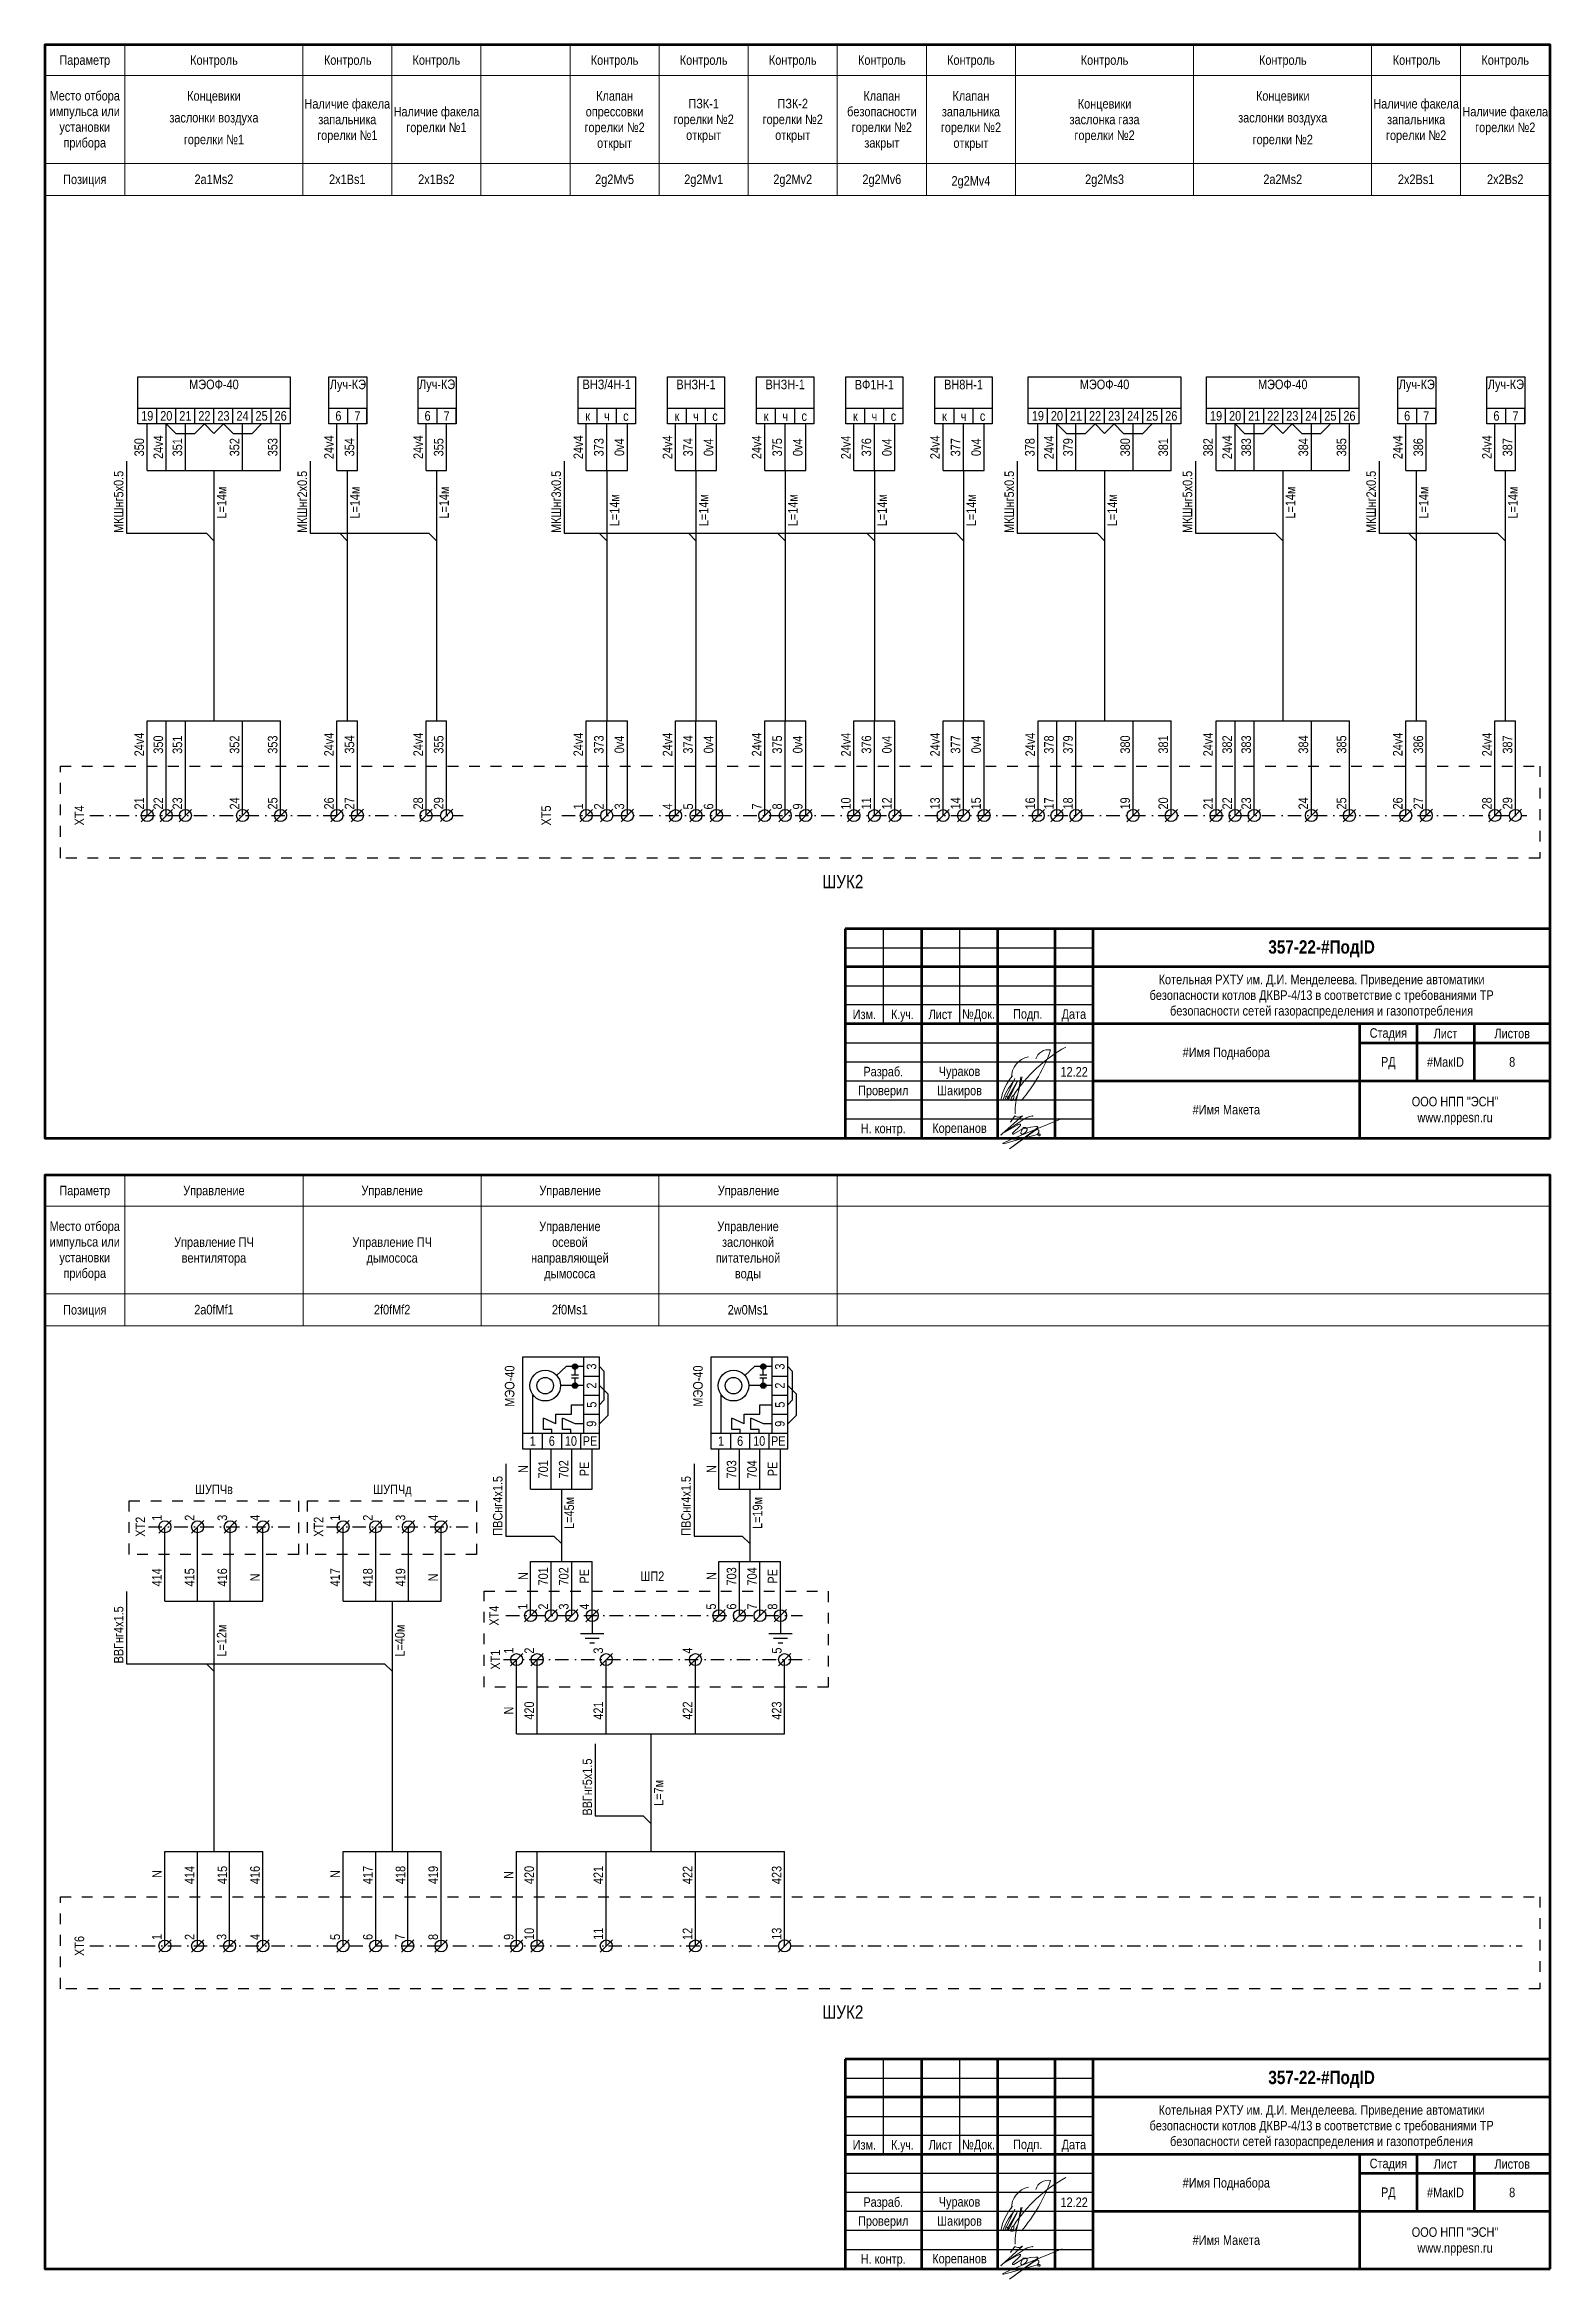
# Model space of a CAD drawing. Header units: millimetres. Extents: x -6000 to 26000, y -6000 to 26000.
# Drawn here: x 20 to 415, y -3029 to -2443 of the extents above; entities that cross this region are included whole.
import ezdxf

# ---------------------------------------------------------------- set-up
doc = ezdxf.new("R2010")
doc.units = ezdxf.units.MM
doc.header["$MEASUREMENT"] = 0
doc.linetypes.add('Штриховая', pattern=[5.644444, 2.822222, -2.822222])
doc.linetypes.add('Штрихпунктирная', pattern=[6.702778, 3.527778, -1.763889, 0, -1.411111])
for name, color, linetype, lineweight in [('0_Ном._пера__1', 7, 'Continuous', 15), ('0_Ном._пера__21', 7, 'Continuous', 30), ('0_Ном._пера__246', 7, 'Continuous', 100), ('2D - Общий_Ном._пера__1', 7, 'Continuous', 15), ('2D - Общий_Ном._пера__21', 7, 'Continuous', 30), ('2D - Общий_Ном._пера__41', 7, 'Continuous', 60), ('Аннотация - Текст_Ном._пера__1', 7, 'Continuous', 15)]:
    doc.layers.add(name, color=color, linetype=linetype, lineweight=lineweight)
doc.layers.add('0_Ном._пера__9', color=7, linetype='Continuous', lineweight=15, true_color=0x3dad99)
doc.styles.add('СГЕНЕРИР_СТИЛЬ_1', font='')
doc.styles.add('СГЕНЕРИР_СТИЛЬ_4', font='')
doc.styles.get('СГЕНЕРИР_СТИЛЬ_1').set_extended_font_data('Arial Narrow')
doc.styles.get('СГЕНЕРИР_СТИЛЬ_4').set_extended_font_data('Arial Narrow', bold=True)

msp = doc.modelspace()

# ---------------------------------------------------------------- texts
at = {"layer": '0_Ном._пера__1', "color": 7, "linetype": 'Continuous', "lineweight": 15, "attachment_point": 5}
for s, insert, char_height, style in [('\\A1;{\\pqc;\\fArial Narrow|b1|i0|c204|p34;357-22\\fArial Narrow|b1|i0|c204|p34;-\\fArial Narrow|b1|i0|c204|p34;#ПодID}', (355, -2679.83), 3.5, 'СГЕНЕРИР_СТИЛЬ_4'), ('\\A1;{\\pqc;\\fArial Narrow|b0|i0|c204|p34;Изм.}', (235.04, -2697.03), 2.5, 'СГЕНЕРИР_СТИЛЬ_1'), ('\\A1;{\\W0.950000x;\\pqc;\\fArial Narrow|b0|i0|c204|p34;К.уч.}', (245.04, -2697.37), 2.5, 'СГЕНЕРИР_СТИЛЬ_1'), ('\\A1;{\\pqc;\\fArial Narrow|b0|i0|c204|p34;Лист}', (255, -2697.03), 2.5, 'СГЕНЕРИР_СТИЛЬ_1'), ('\\A1;{\\pqc;\\fArial Narrow|b0|i0|c204|p34;№Док.}', (265, -2697.3), 2.5, 'СГЕНЕРИР_СТИЛЬ_1'), ('\\A1;{\\pqc;\\fArial Narrow|b0|i0|c204|p34; Подп.}', (277.5, -2697.26), 2.5, 'СГЕНЕРИР_СТИЛЬ_1'), ('\\A1;{\\pqc;\\fArial Narrow|b0|i0|c204|p34;Дата}', (290, -2697.3), 2.5, 'СГЕНЕРИР_СТИЛЬ_1'), ('\\A1;{\\pqc;\\fArial Narrow|b0|i0|c204|p34;Стадия}', (372.5, -2702.27), 2.5, 'СГЕНЕРИР_СТИЛЬ_1'), ('\\A1;{\\pqc;\\fArial Narrow|b0|i0|c204|p34;Лист}', (387.5, -2702.05), 2.5, 'СГЕНЕРИР_СТИЛЬ_1'), ('\\A1;{\\pqc;\\fArial Narrow|b0|i0|c204|p34;Листов}', (405, -2702.05), 2.5, 'СГЕНЕРИР_СТИЛЬ_1'), ('\\A1;{\\pqc;\\fArial Narrow|b0|i0|c204|p34;#Имя Поднабора}', (330, -2707.35), 2.5, 'СГЕНЕРИР_СТИЛЬ_1'), ('\\A1;{\\pqc;\\fArial Narrow|b0|i0|c204|p34;РД}', (372.5, -2709.82), 2.5, 'СГЕНЕРИР_СТИЛЬ_1'), ('\\A1;{\\pqc;\\fArial Narrow|b0|i0|c204|p34;#МакID}', (387.5, -2709.53), 2.5, 'СГЕНЕРИР_СТИЛЬ_1'), ('\\A1;{\\pqc;\\fArial Narrow|b0|i0|c204|p34;#Имя Макета}', (330, -2722.03), 2.5, 'СГЕНЕРИР_СТИЛЬ_1'), ('\\A1;{\\pqc;\\fArial Narrow|b1|i0|c204|p34;357-22\\fArial Narrow|b1|i0|c204|p34;-\\fArial Narrow|b1|i0|c204|p34;#ПодID}', (355, -2976.51), 3.5, 'СГЕНЕРИР_СТИЛЬ_4'), ('\\A1;{\\pqc;\\fArial Narrow|b0|i0|c204|p34;Изм.}', (235.04, -2993.71), 2.5, 'СГЕНЕРИР_СТИЛЬ_1'), ('\\A1;{\\W0.950000x;\\pqc;\\fArial Narrow|b0|i0|c204|p34;К.уч.}', (245.04, -2994.05), 2.5, 'СГЕНЕРИР_СТИЛЬ_1'), ('\\A1;{\\pqc;\\fArial Narrow|b0|i0|c204|p34;Лист}', (255, -2993.71), 2.5, 'СГЕНЕРИР_СТИЛЬ_1'), ('\\A1;{\\pqc;\\fArial Narrow|b0|i0|c204|p34;№Док.}', (265, -2993.98), 2.5, 'СГЕНЕРИР_СТИЛЬ_1'), ('\\A1;{\\pqc;\\fArial Narrow|b0|i0|c204|p34; Подп.}', (277.5, -2993.94), 2.5, 'СГЕНЕРИР_СТИЛЬ_1'), ('\\A1;{\\pqc;\\fArial Narrow|b0|i0|c204|p34;Дата}', (290, -2993.98), 2.5, 'СГЕНЕРИР_СТИЛЬ_1'), ('\\A1;{\\pqc;\\fArial Narrow|b0|i0|c204|p34;#Имя Поднабора}', (330, -3004.03), 2.5, 'СГЕНЕРИР_СТИЛЬ_1'), ('\\A1;{\\pqc;\\fArial Narrow|b0|i0|c204|p34;Стадия}', (372.5, -2998.94), 2.5, 'СГЕНЕРИР_СТИЛЬ_1'), ('\\A1;{\\pqc;\\fArial Narrow|b0|i0|c204|p34;Лист}', (387.5, -2998.73), 2.5, 'СГЕНЕРИР_СТИЛЬ_1'), ('\\A1;{\\pqc;\\fArial Narrow|b0|i0|c204|p34;Листов}', (405, -2998.73), 2.5, 'СГЕНЕРИР_СТИЛЬ_1'), ('\\A1;{\\pqc;\\fArial Narrow|b0|i0|c204|p34;РД}', (372.5, -3006.5), 2.5, 'СГЕНЕРИР_СТИЛЬ_1'), ('\\A1;{\\pqc;\\fArial Narrow|b0|i0|c204|p34;#МакID}', (387.5, -3006.21), 2.5, 'СГЕНЕРИР_СТИЛЬ_1'), ('\\A1;{\\pqc;\\fArial Narrow|b0|i0|c204|p34;#Имя Макета}', (330, -3018.71), 2.5, 'СГЕНЕРИР_СТИЛЬ_1')]:
    msp.add_mtext(s, dxfattribs=dict(at, insert=insert, char_height=char_height, style=style))
at = {"layer": '0_Ном._пера__1', "color": 7, "linetype": 'Continuous', "lineweight": 15, "char_height": 2.5, "width": 102.1134, "attachment_point": 5, "line_spacing_factor": 0.984993, "style": 'СГЕНЕРИР_СТИЛЬ_1'}
for insert in [(355, -2692.35), (355, -2989.03)]:
    msp.add_mtext('\\A1;{\\pqc;\\fArial Narrow|b0|i0|c204|p34;Котельная РХТУ им. Д.И. Менделеева. Приведение автоматики безопасности котлов ДКВР-4/13 в соответствие с требованиями ТР безопасности сетей газораспределения и газопотребления}', dxfattribs=dict(at, insert=insert))
at = {"layer": '0_Ном._пера__1', "color": 7, "linetype": 'Continuous', "lineweight": 15, "char_height": 2.5, "attachment_point": 5, "line_spacing_factor": 0.996855, "style": 'СГЕНЕРИР_СТИЛЬ_1'}
for insert in [(390, -2722.36), (390, -3019.04)]:
    msp.add_mtext('\\A1;{\\pqc;\\fArial Narrow|b0|i0|c204|p34;ООО НПП "ЭСН"\\P\\pqc;\\fArial Narrow|b0|i0|c204|p34;www.nppesn.ru}', dxfattribs=dict(at, insert=insert))
at = {"layer": 'Аннотация - Текст_Ном._пера__1', "color": 7, "linetype": 'Continuous', "lineweight": 15, "attachment_point": 2, "style": 'СГЕНЕРИР_СТИЛЬ_1'}
for s, insert, char_height in [('\\A1;{\\pqc;\\fArial Narrow|b0|i0|c204|p34;Параметр}', (30.51, -2445.32), 2.5), ('\\A1;{\\pqc;\\fArial Narrow|b0|i0|c204|p34;Контроль}', (64.42, -2445.32), 2.5), ('\\A1;{\\pqc;\\fArial Narrow|b0|i0|c204|p34;Контроль}', (99.51, -2445.32), 2.5), ('\\A1;{\\pqc;\\fArial Narrow|b0|i0|c204|p34;Контроль}', (122.76, -2445.32), 2.5), ('\\A1;{\\pqc;\\fArial Narrow|b0|i0|c204|p34;Контроль}', (169.51, -2445.32), 2.5), ('\\A1;{\\pqc;\\fArial Narrow|b0|i0|c204|p34;Контроль}', (192.88, -2445.32), 2.5), ('\\A1;{\\pqc;\\fArial Narrow|b0|i0|c204|p34;Контроль}', (216.25, -2445.32), 2.5), ('\\A1;{\\pqc;\\fArial Narrow|b0|i0|c204|p34;Контроль}', (239.63, -2445.32), 2.5), ('\\A1;{\\pqc;\\fArial Narrow|b0|i0|c204|p34;Контроль}', (263, -2445.32), 2.5), ('\\A1;{\\pqc;\\fArial Narrow|b0|i0|c204|p34;Контроль}', (298.06, -2445.32), 2.5), ('\\A1;{\\pqc;\\fArial Narrow|b0|i0|c204|p34;Контроль}', (344.83, -2445.32), 2.5), ('\\A1;{\\pqc;\\fArial Narrow|b0|i0|c204|p34;Контроль}', (379.92, -2445.32), 2.5), ('\\A1;{\\pqc;\\fArial Narrow|b0|i0|c204|p34;Контроль}', (403.17, -2445.32), 2.5), ('\\A1;{\\pqc;\\fArial Narrow|b0|i0|c204|p34;Позиция}', (30.51, -2476.62), 2.5), ('\\A1;{\\pqc;\\fArial Narrow|b0|i0|c204|p34;2\\fArial Narrow|b0|i0|c204|p34;a1Ms2}', (64.4, -2476.61), 2.5), ('\\A1;{\\pqc;\\fArial Narrow|b0|i0|c204|p34;2\\fArial Narrow|b0|i0|c204|p34;x1Bs1}', (99.39, -2476.61), 2.5), ('\\A1;{\\pqc;\\fArial Narrow|b0|i0|c204|p34;2\\fArial Narrow|b0|i0|c204|p34;x1Bs2}', (122.76, -2476.61), 2.5), ('\\A1;{\\pqc;\\fArial Narrow|b0|i0|c204|p34;2\\fArial Narrow|b0|i0|c204|p34;g2Mv5}', (169.51, -2476.61), 2.5), ('\\A1;{\\pqc;\\fArial Narrow|b0|i0|c204|p34;2\\fArial Narrow|b0|i0|c204|p34;g2Mv1}', (192.88, -2476.61), 2.5), ('\\A1;{\\pqc;\\fArial Narrow|b0|i0|c204|p34;2\\fArial Narrow|b0|i0|c204|p34;g2Mv2}', (216.25, -2476.61), 2.5), ('\\A1;{\\pqc;\\fArial Narrow|b0|i0|c204|p34;2\\fArial Narrow|b0|i0|c204|p34;g2Mv6}', (239.63, -2476.61), 2.5), ('\\A1;{\\pqc;\\fArial Narrow|b0|i0|c204|p34;2\\fArial Narrow|b0|i0|c204|p34;g2Mv4}', (263, -2477.02), 2.5), ('\\A1;{\\pqc;\\fArial Narrow|b0|i0|c204|p34;2\\fArial Narrow|b0|i0|c204|p34;g2Ms3}', (298.06, -2476.61), 2.5), ('\\A1;{\\pqc;\\fArial Narrow|b0|i0|c204|p34;2\\fArial Narrow|b0|i0|c204|p34;a2Ms2}', (344.81, -2476.61), 2.5), ('\\A1;{\\pqc;\\fArial Narrow|b0|i0|c204|p34;2\\fArial Narrow|b0|i0|c204|p34;x2Bs1}', (379.8, -2476.61), 2.5), ('\\A1;{\\pqc;\\fArial Narrow|b0|i0|c204|p34;2\\fArial Narrow|b0|i0|c204|p34;x2Bs2}', (403.17, -2476.61), 2.5), ('\\A1;{\\pqc;\\fArial Narrow|b0|i0|c204|p34;МЭО\\fArial Narrow|b0|i0|c204|p34;Ф\\fArial Narrow|b0|i0|c204|p34;-40}', (64.4, -2530.44), 2.5), ('\\A1;{\\pqc;\\fArial Narrow|b0|i0|c204|p34;Луч-КЭ}', (99.55, -2530.44), 2.5), ('\\A1;{\\pqc;\\fArial Narrow|b0|i0|c204|p34;Луч-КЭ}', (122.95, -2530.42), 2.5), ('\\A1;{\\pqc;\\fArial Narrow|b0|i0|c204|p34;ВНЗ/4Н-1}', (167.47, -2530.44), 2.5), ('\\A1;{\\pqc;\\fArial Narrow|b0|i0|c204|p34;ВНЗН-1}', (190.87, -2530.45), 2.5), ('\\A1;{\\pqc;\\fArial Narrow|b0|i0|c204|p34;ВНЗН-1}', (214.27, -2530.45), 2.5), ('\\A1;{\\pqc;\\fArial Narrow|b0|i0|c204|p34;В\\fArial Narrow|b0|i0|c204|p34;Ф1\\fArial Narrow|b0|i0|c204|p34;Н-1}', (237.67, -2530.5), 2.5), ('\\A1;{\\pqc;\\fArial Narrow|b0|i0|c204|p34;ВН\\fArial Narrow|b0|i0|c204|p34;8\\fArial Narrow|b0|i0|c204|p34;Н-1}', (261.06, -2530.48), 2.5), ('\\A1;{\\pqc;\\fArial Narrow|b0|i0|c204|p34;МЭО\\fArial Narrow|b0|i0|c204|p34;Ф\\fArial Narrow|b0|i0|c204|p34;-40}', (298.06, -2530.44), 2.5), ('\\A1;{\\pqc;\\fArial Narrow|b0|i0|c204|p34;МЭО\\fArial Narrow|b0|i0|c204|p34;Ф\\fArial Narrow|b0|i0|c204|p34;-40}', (344.81, -2530.44), 2.5), ('\\A1;{\\pqc;\\fArial Narrow|b0|i0|c204|p34;Луч-КЭ}', (379.96, -2530.44), 2.5), ('\\A1;{\\pqc;\\fArial Narrow|b0|i0|c204|p34;Луч-КЭ}', (403.36, -2530.42), 2.5), ('\\A1;{\\pqc;\\fArial Narrow|b0|i0|c204|p34;19}', (46.9, -2538.7), 2.5), ('\\A1;{\\pqc;\\fArial Narrow|b0|i0|c204|p34;20}', (51.9, -2538.7), 2.5), ('\\A1;{\\pqc;\\fArial Narrow|b0|i0|c204|p34;21}', (56.9, -2538.7), 2.5), ('\\A1;{\\pqc;\\fArial Narrow|b0|i0|c204|p34;22}', (61.9, -2538.7), 2.5), ('\\A1;{\\pqc;\\fArial Narrow|b0|i0|c204|p34;23}', (66.9, -2538.7), 2.5), ('\\A1;{\\pqc;\\fArial Narrow|b0|i0|c204|p34;24}', (71.9, -2538.7), 2.5), ('\\A1;{\\pqc;\\fArial Narrow|b0|i0|c204|p34;25}', (76.9, -2538.7), 2.5), ('\\A1;{\\pqc;\\fArial Narrow|b0|i0|c204|p34;26}', (81.9, -2538.7), 2.5), ('\\A1;{\\pqc;\\fArial Narrow|b0|i0|c204|p34;6}', (97.05, -2538.7), 2.5), ('\\A1;{\\pqc;\\fArial Narrow|b0|i0|c204|p34;7}', (102.05, -2538.74), 2.5), ('\\A1;{\\pqc;\\fArial Narrow|b0|i0|c204|p34;6}', (120.45, -2538.69), 2.5), ('\\A1;{\\pqc;\\fArial Narrow|b0|i0|c204|p34;7}', (125.45, -2538.73), 2.5), ('\\A1;{\\pqc;\\fArial Narrow|b0|i0|c204|p34;с}', (172.47, -2538.74), 2.5), ('\\A1;{\\pqc;\\fArial Narrow|b0|i0|c204|p34;с}', (195.87, -2538.76), 2.5), ('\\A1;{\\pqc;\\fArial Narrow|b0|i0|c204|p34;с}', (219.27, -2538.76), 2.5), ('\\A1;{\\pqc;\\fArial Narrow|b0|i0|c204|p34;с}', (266.06, -2538.76), 2.5), ('\\A1;{\\pqc;\\fArial Narrow|b0|i0|c204|p34;19}', (280.56, -2538.7), 2.5), ('\\A1;{\\pqc;\\fArial Narrow|b0|i0|c204|p34;20}', (285.56, -2538.7), 2.5), ('\\A1;{\\pqc;\\fArial Narrow|b0|i0|c204|p34;21}', (290.56, -2538.7), 2.5), ('\\A1;{\\pqc;\\fArial Narrow|b0|i0|c204|p34;22}', (295.56, -2538.7), 2.5), ('\\A1;{\\pqc;\\fArial Narrow|b0|i0|c204|p34;23}', (300.56, -2538.7), 2.5), ('\\A1;{\\pqc;\\fArial Narrow|b0|i0|c204|p34;24}', (305.56, -2538.7), 2.5), ('\\A1;{\\pqc;\\fArial Narrow|b0|i0|c204|p34;25}', (310.56, -2538.7), 2.5), ('\\A1;{\\pqc;\\fArial Narrow|b0|i0|c204|p34;26}', (315.56, -2538.7), 2.5), ('\\A1;{\\pqc;\\fArial Narrow|b0|i0|c204|p34;19}', (327.31, -2538.7), 2.5), ('\\A1;{\\pqc;\\fArial Narrow|b0|i0|c204|p34;20}', (332.31, -2538.7), 2.5), ('\\A1;{\\pqc;\\fArial Narrow|b0|i0|c204|p34;21}', (337.31, -2538.7), 2.5), ('\\A1;{\\pqc;\\fArial Narrow|b0|i0|c204|p34;22}', (342.31, -2538.7), 2.5), ('\\A1;{\\pqc;\\fArial Narrow|b0|i0|c204|p34;23}', (347.31, -2538.7), 2.5), ('\\A1;{\\pqc;\\fArial Narrow|b0|i0|c204|p34;24}', (352.31, -2538.7), 2.5), ('\\A1;{\\pqc;\\fArial Narrow|b0|i0|c204|p34;25}', (357.31, -2538.7), 2.5), ('\\A1;{\\pqc;\\fArial Narrow|b0|i0|c204|p34;26}', (362.31, -2538.7), 2.5), ('\\A1;{\\pqc;\\fArial Narrow|b0|i0|c204|p34;6}', (377.46, -2538.7), 2.5), ('\\A1;{\\pqc;\\fArial Narrow|b0|i0|c204|p34;7}', (382.46, -2538.74), 2.5), ('\\A1;{\\pqc;\\fArial Narrow|b0|i0|c204|p34;6}', (400.86, -2538.69), 2.5), ('\\A1;{\\pqc;\\fArial Narrow|b0|i0|c204|p34;7}', (405.86, -2538.73), 2.5), ('\\A1;{\\pqc;\\fArial Narrow|b0|i0|c204|p34;к}', (162.47, -2538.74), 2.5), ('\\A1;{\\pqc;\\fArial Narrow|b0|i0|c204|p34;ч}', (167.47, -2538.74), 2.5), ('\\A1;{\\pqc;\\fArial Narrow|b0|i0|c204|p34;к}', (185.87, -2538.76), 2.5), ('\\A1;{\\pqc;\\fArial Narrow|b0|i0|c204|p34;ч}', (190.87, -2538.76), 2.5), ('\\A1;{\\pqc;\\fArial Narrow|b0|i0|c204|p34;к}', (209.27, -2538.76), 2.5), ('\\A1;{\\pqc;\\fArial Narrow|b0|i0|c204|p34;ч}', (214.27, -2538.76), 2.5), ('\\A1;{\\pqc;\\fArial Narrow|b0|i0|c204|p34;к}', (232.67, -2538.77), 2.5), ('\\A1;{\\pqc;\\fArial Narrow|b0|i0|c204|p34;ч}', (237.67, -2538.77), 2.5), ('\\A1;{\\pqc;\\fArial Narrow|b0|i0|c204|p34;с}', (242.67, -2538.77), 2.5), ('\\A1;{\\pqc;\\fArial Narrow|b0|i0|c204|p34;к}', (256.06, -2538.76), 2.5), ('\\A1;{\\pqc;\\fArial Narrow|b0|i0|c204|p34;ч}', (261.06, -2538.76), 2.5), ('\\A1;{\\pqc;\\fArial Narrow|b0|i0|c204|p34;ШУК\\fArial Narrow|b0|i0|c204|p34;2}', (229.39, -2660.41), 3.5), ('\\A1;{\\pqc;\\fArial Narrow|b0|i0|c204|p34;8}', (405, -2708.25), 2.5), ('\\A1;{\\pqc;\\fArial Narrow|b0|i0|c204|p34;Разраб.}', (240, -2710.78), 2.5), ('\\A1;{\\pqc;\\fArial Narrow|b0|i0|c204|p34;Чураков}', (260, -2710.71), 2.5), ('\\A1;{\\pqc;\\fArial Narrow|b0|i0|c204|p34;12.22}', (290.08, -2710.84), 2.5), ('\\A1;{\\pqc;\\fArial Narrow|b0|i0|c204|p34;Проверил}', (240, -2715.75), 2.5), ('\\A1;{\\pqc;\\fArial Narrow|b0|i0|c204|p34;Шакиров}', (260, -2715.75), 2.5), ('\\A1;{\\pqc;\\fArial Narrow|b0|i0|c204|p34;Н. контр.}', (240, -2725.7), 2.5), ('\\A1;{\\pqc;\\fArial Narrow|b0|i0|c204|p34;Корепанов}', (260, -2725.62), 2.5), ('\\A1;{\\pqc;\\fArial Narrow|b0|i0|c204|p34;Параметр}', (30.51, -2742), 2.5), ('\\A1;{\\pqc;\\fArial Narrow|b0|i0|c204|p34;Управление}', (64.4, -2742), 2.5), ('\\A1;{\\pqc;\\fArial Narrow|b0|i0|c204|p34;Управление}', (111.15, -2742), 2.5), ('\\A1;{\\pqc;\\fArial Narrow|b0|i0|c204|p34;Управление}', (157.84, -2742), 2.5), ('\\A1;{\\pqc;\\fArial Narrow|b0|i0|c204|p34;Управление}', (204.64, -2742), 2.5), ('\\A1;{\\pqc;\\fArial Narrow|b0|i0|c204|p34;Позиция}', (30.51, -2773.3), 2.5), ('\\A1;{\\pqc;\\fArial Narrow|b0|i0|c204|p34;2\\fArial Narrow|b0|i0|c204|p34;a0fMf1}', (64.4, -2773.26), 2.5), ('\\A1;{\\pqc;\\fArial Narrow|b0|i0|c204|p34;2\\fArial Narrow|b0|i0|c204|p34;f0fMf2}', (111.15, -2773.26), 2.5), ('\\A1;{\\pqc;\\fArial Narrow|b0|i0|c204|p34;2\\fArial Narrow|b0|i0|c204|p34;f0Ms1}', (157.77, -2773.26), 2.5), ('\\A1;{\\pqc;\\fArial Narrow|b0|i0|c204|p34;2\\fArial Narrow|b0|i0|c204|p34;w0Ms1}', (204.52, -2773.29), 2.5), ('\\A1;{\\pqc;\\fArial Narrow|b0|i0|c204|p34;1}', (148.05, -2807.73), 2.5), ('\\A1;{\\pqc;\\fArial Narrow|b0|i0|c204|p34;6}', (153.05, -2807.73), 2.5), ('\\A1;{\\pqc;\\fArial Narrow|b0|i0|c204|p34;10}', (158.05, -2807.73), 2.5), ('\\A1;{\\pqc;\\fArial Narrow|b0|i0|c204|p34;PE}', (163.05, -2807.74), 2.5), ('\\A1;{\\pqc;\\fArial Narrow|b0|i0|c204|p34;1}', (197.45, -2807.73), 2.5), ('\\A1;{\\pqc;\\fArial Narrow|b0|i0|c204|p34;6}', (202.45, -2807.73), 2.5), ('\\A1;{\\pqc;\\fArial Narrow|b0|i0|c204|p34;10}', (207.45, -2807.73), 2.5), ('\\A1;{\\pqc;\\fArial Narrow|b0|i0|c204|p34;PE}', (212.45, -2807.74), 2.5), ('\\A1;{\\pqc;\\fArial Narrow|b0|i0|c204|p34;Ш\\fArial Narrow|b0|i0|c204|p34;УПЧв}', (64.4, -2820.41), 2.5), ('\\A1;{\\pqc;\\fArial Narrow|b0|i0|c204|p34;ШУПЧ\\fArial Narrow|b0|i0|c204|p34;д}', (111.23, -2820.41), 2.5), ('\\A1;{\\pqc;\\fArial Narrow|b0|i0|c204|p34;ШП\\fArial Narrow|b0|i0|c204|p34;2}', (179.41, -2843.22), 2.5), ('\\A1;{\\pqc;\\fArial Narrow|b0|i0|c204|p34;ШУК\\fArial Narrow|b0|i0|c204|p34;2}', (229.39, -2957.09), 3.5), ('\\A1;{\\pqc;\\fArial Narrow|b0|i0|c204|p34;Разраб.}', (240, -3007.46), 2.5), ('\\A1;{\\pqc;\\fArial Narrow|b0|i0|c204|p34;Чураков}', (260, -3007.39), 2.5), ('\\A1;{\\pqc;\\fArial Narrow|b0|i0|c204|p34;12.22}', (290.08, -3007.52), 2.5), ('\\A1;{\\pqc;\\fArial Narrow|b0|i0|c204|p34;8}', (405, -3004.93), 2.5), ('\\A1;{\\pqc;\\fArial Narrow|b0|i0|c204|p34;Проверил}', (240, -3012.43), 2.5), ('\\A1;{\\pqc;\\fArial Narrow|b0|i0|c204|p34;Шакиров}', (260, -3012.43), 2.5), ('\\A1;{\\pqc;\\fArial Narrow|b0|i0|c204|p34;Н. контр.}', (240, -3022.38), 2.5), ('\\A1;{\\pqc;\\fArial Narrow|b0|i0|c204|p34;Корепанов}', (260, -3022.3), 2.5)]:
    msp.add_mtext(s, dxfattribs=dict(at, insert=insert, char_height=char_height))
at = {"layer": 'Аннотация - Текст_Ном._пера__1', "color": 7, "linetype": 'Continuous', "lineweight": 15, "char_height": 2.5, "attachment_point": 2, "style": 'СГЕНЕРИР_СТИЛЬ_1'}
for s, insert, width, line_spacing_factor in [('\\A1;{\\pqc;\\fArial Narrow|b0|i0|c204|p34;Место отбора импульса или установки прибора}', (30.51, -2454.68), 21.0254, 0.986465), ('\\A1;{\\pqc;\\fArial Narrow|b0|i0|c204|p34;Концевики з\\fArial Narrow|b0|i0|c204|p34;аслонк\\fArial Narrow|b0|i0|c204|p34;и\\fArial Narrow|b0|i0|c204|p34; воздуха горелки №1}', (64.4, -2454.73), 23.3734, 1.371132), ('\\A1;{\\pqc;\\fArial Narrow|b0|i0|c204|p34;Наличие факела запальника горелки №1}', (99.39, -2456.79), 23.3734, 0.991143), ('\\A1;{\\pqc;\\fArial Narrow|b0|i0|c204|p34;Клапан опрессовки горелки \\fArial Narrow|b0|i0|c204|p34;№2\\fArial Narrow|b0|i0|c204|p34; открыт}', (169.51, -2454.73), 23.3734, 0.990186), ('\\A1;{\\pqc;\\fArial Narrow|b0|i0|c204|p34;ПЗК-1\\P\\pqc;\\fArial Narrow|b0|i0|c204|p34;горелки №\\fArial Narrow|b0|i0|c204|p34;2\\fArial Narrow|b0|i0|c204|p34; открыт}', (192.88, -2456.75), 23.3734, 0.991331), ('\\A1;{\\pqc;\\fArial Narrow|b0|i0|c204|p34;ПЗК-2\\P\\pqc;\\fArial Narrow|b0|i0|c204|p34;горелки №\\fArial Narrow|b0|i0|c204|p34;2\\fArial Narrow|b0|i0|c204|p34; открыт}', (216.25, -2456.75), 23.3734, 0.991331), ('\\A1;{\\pqc;\\fArial Narrow|b0|i0|c204|p34;Клапан безопасности\\P\\pqc;\\fArial Narrow|b0|i0|c204|p34;горелки №\\fArial Narrow|b0|i0|c204|p34;2\\fArial Narrow|b0|i0|c204|p34; закрыт}', (239.63, -2454.73), 23.3734, 0.985638), ('\\A1;{\\pqc;\\fArial Narrow|b0|i0|c204|p34;Клапан запальника\\P\\pqc;\\fArial Narrow|b0|i0|c204|p34;горелки №\\fArial Narrow|b0|i0|c204|p34;2\\fArial Narrow|b0|i0|c204|p34; открыт}', (263, -2454.73), 23.3734, 0.990186), ('\\A1;{\\pqc;\\fArial Narrow|b0|i0|c204|p34;Концевики з\\fArial Narrow|b0|i0|c204|p34;аслонка газа горелки №2}', (298.06, -2456.79), 23.3734, 0.991164), ('\\A1;{\\pqc;\\fArial Narrow|b0|i0|c204|p34;Концевики заслонки воздуха горелки №\\fArial Narrow|b0|i0|c204|p34;2}', (344.81, -2454.73), 23.3734, 1.371132), ('\\A1;{\\pqc;\\fArial Narrow|b0|i0|c204|p34;Наличие факела запальника горелки №\\fArial Narrow|b0|i0|c204|p34;2}', (379.8, -2456.79), 23.3734, 0.991143), ('\\A1;{\\pqc;\\fArial Narrow|b0|i0|c204|p34;Наличие факела горелки №1}', (122.77, -2458.85), 23.3734, 0.994067), ('\\A1;{\\pqc;\\fArial Narrow|b0|i0|c204|p34;Наличие факела горелки №\\fArial Narrow|b0|i0|c204|p34;2}', (403.18, -2458.85), 23.3734, 0.994067), ('\\A1;{\\pqc;\\fArial Narrow|b0|i0|c204|p34;Место отбора импульса или установки прибора}', (30.51, -2751.36), 21.0254, 0.986465), ('\\A1;{\\pqc;\\fArial Narrow|b0|i0|c204|p34;Управление ПЧ вентилятора}', (64.4, -2755.53), 23.3734, 0.996475), ('\\A1;{\\pqc;\\fArial Narrow|b0|i0|c204|p34;Управление \\fArial Narrow|b0|i0|c204|p34;ПЧ дымососа}', (111.15, -2755.53), 23.3734, 0.996093), ('\\A1;{\\pqc;\\fArial Narrow|b0|i0|c204|p34;Управление о\\fArial Narrow|b0|i0|c204|p34;сев\\fArial Narrow|b0|i0|c204|p34;ой\\fArial Narrow|b0|i0|c204|p34; направляющ\\fArial Narrow|b0|i0|c204|p34;ей\\fArial Narrow|b0|i0|c204|p34; дымососа}', (157.78, -2751.41), 23.3734, 0.990841), ('\\A1;{\\pqc;\\fArial Narrow|b0|i0|c204|p34;Управление з\\fArial Narrow|b0|i0|c204|p34;аслонк\\fArial Narrow|b0|i0|c204|p34;ой\\fArial Narrow|b0|i0|c204|p34; питательной воды}', (204.52, -2751.41), 23.3734, 0.990841)]:
    msp.add_mtext(s, dxfattribs=dict(at, insert=insert, width=width, line_spacing_factor=line_spacing_factor))
at = {"layer": 'Аннотация - Текст_Ном._пера__1', "color": 7, "linetype": 'Continuous', "lineweight": 15, "char_height": 2.5, "attachment_point": 2, "rotation": 90, "style": 'СГЕНЕРИР_СТИЛЬ_1'}
for s, insert in [('\\A1;{\\pqc;\\fArial Narrow|b0|i0|c204|p34;24v\\fArial Narrow|b0|i0|c204|p34;4}', (48.55, -2548.15)), ('\\A1;{\\pqc;\\fArial Narrow|b0|i0|c204|p34;24v\\fArial Narrow|b0|i0|c204|p34;4}', (93.33, -2548.19)), ('\\A1;{\\pqc;\\fArial Narrow|b0|i0|c204|p34;24v\\fArial Narrow|b0|i0|c204|p34;4}', (116.72, -2548.17)), ('\\A1;{\\pqc;\\fArial Narrow|b0|i0|c204|p34;24v\\fArial Narrow|b0|i0|c204|p34;4}', (158.74, -2548.19)), ('\\A1;{\\pqc;\\fArial Narrow|b0|i0|c204|p34;24\\fArial Narrow|b0|i0|c204|p34;v4}', (328.96, -2548.19)), ('\\A1;{\\pqc;\\fArial Narrow|b0|i0|c204|p34;24v\\fArial Narrow|b0|i0|c204|p34;4}', (373.73, -2548.19)), ('\\A1;{\\pqc;\\fArial Narrow|b0|i0|c204|p34;24v\\fArial Narrow|b0|i0|c204|p34;4}', (397.13, -2548.17)), ('\\A1;{\\pqc;\\fArial Narrow|b0|i0|c204|p34;3\\fArial Narrow|b0|i0|c204|p34;50}', (43.55, -2548.19)), ('\\A1;{\\pqc;\\fArial Narrow|b0|i0|c204|p34;3\\fArial Narrow|b0|i0|c204|p34;51}', (53.55, -2548.19)), ('\\A1;{\\pqc;\\fArial Narrow|b0|i0|c204|p34;3\\fArial Narrow|b0|i0|c204|p34;52}', (68.55, -2548.17)), ('\\A1;{\\pqc;\\fArial Narrow|b0|i0|c204|p34;3\\fArial Narrow|b0|i0|c204|p34;53}', (78.55, -2548.17)), ('\\A1;{\\pqc;\\fArial Narrow|b0|i0|c204|p34;3\\fArial Narrow|b0|i0|c204|p34;54}', (98.71, -2548.19)), ('\\A1;{\\pqc;\\fArial Narrow|b0|i0|c204|p34;3\\fArial Narrow|b0|i0|c204|p34;55}', (122.1, -2548.19)), ('\\A1;{\\pqc;\\fArial Narrow|b0|i0|c204|p34;3\\fArial Narrow|b0|i0|c204|p34;73}', (164.13, -2548.19)), ('\\A1;{\\pqc;\\fArial Narrow|b0|i0|c204|p34;0v\\fArial Narrow|b0|i0|c204|p34;4}', (169.51, -2548.17)), ('\\A1;{\\pqc;\\fArial Narrow|b0|i0|c204|p34;24v\\fArial Narrow|b0|i0|c204|p34;4}', (182.14, -2548.2)), ('\\A1;{\\pqc;\\fArial Narrow|b0|i0|c204|p34;3\\fArial Narrow|b0|i0|c204|p34;74}', (187.52, -2548.19)), ('\\A1;{\\pqc;\\fArial Narrow|b0|i0|c204|p34;0v\\fArial Narrow|b0|i0|c204|p34;4}', (192.91, -2548.19)), ('\\A1;{\\pqc;\\fArial Narrow|b0|i0|c204|p34;24v\\fArial Narrow|b0|i0|c204|p34;4}', (205.54, -2548.2)), ('\\A1;{\\pqc;\\fArial Narrow|b0|i0|c204|p34;3\\fArial Narrow|b0|i0|c204|p34;75}', (210.92, -2548.19)), ('\\A1;{\\pqc;\\fArial Narrow|b0|i0|c204|p34;0v\\fArial Narrow|b0|i0|c204|p34;4}', (216.3, -2548.19)), ('\\A1;{\\pqc;\\fArial Narrow|b0|i0|c204|p34;24v\\fArial Narrow|b0|i0|c204|p34;4}', (228.94, -2548.22)), ('\\A1;{\\pqc;\\fArial Narrow|b0|i0|c204|p34;3\\fArial Narrow|b0|i0|c204|p34;76}', (234.32, -2548.19)), ('\\A1;{\\pqc;\\fArial Narrow|b0|i0|c204|p34;0v\\fArial Narrow|b0|i0|c204|p34;4}', (239.7, -2548.2)), ('\\A1;{\\pqc;\\fArial Narrow|b0|i0|c204|p34;24v\\fArial Narrow|b0|i0|c204|p34;4}', (252.33, -2548.2)), ('\\A1;{\\pqc;\\fArial Narrow|b0|i0|c204|p34;3\\fArial Narrow|b0|i0|c204|p34;77}', (257.72, -2548.19)), ('\\A1;{\\pqc;\\fArial Narrow|b0|i0|c204|p34;0v\\fArial Narrow|b0|i0|c204|p34;4}', (263.1, -2548.19)), ('\\A1;{\\pqc;\\fArial Narrow|b0|i0|c204|p34;3\\fArial Narrow|b0|i0|c204|p34;78}', (277.21, -2548.19)), ('\\A1;{\\pqc;\\fArial Narrow|b0|i0|c204|p34;24v\\fArial Narrow|b0|i0|c204|p34;4}', (282.21, -2548.22)), ('\\A1;{\\pqc;\\fArial Narrow|b0|i0|c204|p34;3\\fArial Narrow|b0|i0|c204|p34;79}', (287.21, -2548.19)), ('\\A1;{\\pqc;\\fArial Narrow|b0|i0|c204|p34;3\\fArial Narrow|b0|i0|c204|p34;80}', (302.21, -2548.19)), ('\\A1;{\\pqc;\\fArial Narrow|b0|i0|c204|p34;38\\fArial Narrow|b0|i0|c204|p34;1}', (312.21, -2548.19)), ('\\A1;{\\pqc;\\fArial Narrow|b0|i0|c204|p34;3\\fArial Narrow|b0|i0|c204|p34;82}', (323.96, -2548.19)), ('\\A1;{\\pqc;\\fArial Narrow|b0|i0|c204|p34;3\\fArial Narrow|b0|i0|c204|p34;83}', (333.96, -2548.19)), ('\\A1;{\\pqc;\\fArial Narrow|b0|i0|c204|p34;3\\fArial Narrow|b0|i0|c204|p34;84}', (348.96, -2548.19)), ('\\A1;{\\pqc;\\fArial Narrow|b0|i0|c204|p34;3\\fArial Narrow|b0|i0|c204|p34;85}', (358.96, -2548.19)), ('\\A1;{\\pqc;\\fArial Narrow|b0|i0|c204|p34;3\\fArial Narrow|b0|i0|c204|p34;86}', (379.12, -2548.19)), ('\\A1;{\\pqc;\\fArial Narrow|b0|i0|c204|p34;3\\fArial Narrow|b0|i0|c204|p34;87}', (402.51, -2548.19)), ('\\A1;{\\pqc;\\fArial Narrow|b0|i0|c204|p34;МКШнг5х0.5}', (38.14, -2562.52)), ('\\A1;{\\pqc;\\fArial Narrow|b0|i0|c204|p34;МКШнг2х0.5}', (86.32, -2562.52)), ('\\A1;{\\pqc;\\fArial Narrow|b0|i0|c204|p34;МКШнг3х0.5}', (152.94, -2562.52)), ('\\A1;{\\pqc;\\fArial Narrow|b0|i0|c204|p34;МКШнг5х0.5}', (271.8, -2562.52)), ('\\A1;{\\pqc;\\fArial Narrow|b0|i0|c204|p34;МКШнг5х0.5}', (318.55, -2562.52)), ('\\A1;{\\pqc;\\fArial Narrow|b0|i0|c204|p34;МКШнг\\fArial Narrow|b0|i0|c204|p34;2\\fArial Narrow|b0|i0|c204|p34;х0.5}', (366.73, -2562.52)), ('\\A1;{\\pqc;\\fArial Narrow|b0|i0|c204|p34;L=1\\fArial Narrow|b0|i0|c204|p34;4\\fArial Narrow|b0|i0|c204|p34;м}', (65.17, -2562.71)), ('\\A1;{\\pqc;\\fArial Narrow|b0|i0|c204|p34;L=1\\fArial Narrow|b0|i0|c204|p34;4\\fArial Narrow|b0|i0|c204|p34;м}', (100.13, -2562.71)), ('\\A1;{\\pqc;\\fArial Narrow|b0|i0|c204|p34;L=1\\fArial Narrow|b0|i0|c204|p34;4\\fArial Narrow|b0|i0|c204|p34;м}', (123.53, -2562.71)), ('\\A1;{\\pqc;\\fArial Narrow|b0|i0|c204|p34;L=1\\fArial Narrow|b0|i0|c204|p34;4\\fArial Narrow|b0|i0|c204|p34;м}', (168.24, -2564.69)), ('\\A1;{\\pqc;\\fArial Narrow|b0|i0|c204|p34;L=1\\fArial Narrow|b0|i0|c204|p34;4\\fArial Narrow|b0|i0|c204|p34;м}', (191.64, -2564.69)), ('\\A1;{\\pqc;\\fArial Narrow|b0|i0|c204|p34;L=\\fArial Narrow|b0|i0|c204|p34;14\\fArial Narrow|b0|i0|c204|p34;м}', (215.04, -2564.69)), ('\\A1;{\\pqc;\\fArial Narrow|b0|i0|c204|p34;L=1\\fArial Narrow|b0|i0|c204|p34;4\\fArial Narrow|b0|i0|c204|p34;м}', (238.44, -2564.69)), ('\\A1;{\\pqc;\\fArial Narrow|b0|i0|c204|p34;L=1\\fArial Narrow|b0|i0|c204|p34;4\\fArial Narrow|b0|i0|c204|p34;м}', (261.83, -2564.69)), ('\\A1;{\\pqc;\\fArial Narrow|b0|i0|c204|p34;L=1\\fArial Narrow|b0|i0|c204|p34;4\\fArial Narrow|b0|i0|c204|p34;м}', (298.83, -2564.69)), ('\\A1;{\\pqc;\\fArial Narrow|b0|i0|c204|p34;L=1\\fArial Narrow|b0|i0|c204|p34;4\\fArial Narrow|b0|i0|c204|p34;м}', (345.58, -2562.71)), ('\\A1;{\\pqc;\\fArial Narrow|b0|i0|c204|p34;L=1\\fArial Narrow|b0|i0|c204|p34;4\\fArial Narrow|b0|i0|c204|p34;м}', (380.54, -2562.71)), ('\\A1;{\\pqc;\\fArial Narrow|b0|i0|c204|p34;L=1\\fArial Narrow|b0|i0|c204|p34;4\\fArial Narrow|b0|i0|c204|p34;м}', (403.94, -2562.71)), ('\\A1;{\\pqc;\\fArial Narrow|b0|i0|c204|p34;24v\\fArial Narrow|b0|i0|c204|p34;4}', (43.55, -2626.2)), ('\\A1;{\\pqc;\\fArial Narrow|b0|i0|c204|p34;3\\fArial Narrow|b0|i0|c204|p34;50}', (48.55, -2626.22)), ('\\A1;{\\pqc;\\fArial Narrow|b0|i0|c204|p34;3\\fArial Narrow|b0|i0|c204|p34;51}', (53.55, -2626.25)), ('\\A1;{\\pqc;\\fArial Narrow|b0|i0|c204|p34;3\\fArial Narrow|b0|i0|c204|p34;52}', (68.55, -2626.23)), ('\\A1;{\\pqc;\\fArial Narrow|b0|i0|c204|p34;3\\fArial Narrow|b0|i0|c204|p34;53}', (78.55, -2626.23)), ('\\A1;{\\pqc;\\fArial Narrow|b0|i0|c204|p34;24v\\fArial Narrow|b0|i0|c204|p34;4}', (93.33, -2626.2)), ('\\A1;{\\pqc;\\fArial Narrow|b0|i0|c204|p34;3\\fArial Narrow|b0|i0|c204|p34;54}', (98.71, -2626.2)), ('\\A1;{\\pqc;\\fArial Narrow|b0|i0|c204|p34;24v\\fArial Narrow|b0|i0|c204|p34;4}', (116.72, -2626.19)), ('\\A1;{\\pqc;\\fArial Narrow|b0|i0|c204|p34;3\\fArial Narrow|b0|i0|c204|p34;55}', (122.1, -2626.2)), ('\\A1;{\\pqc;\\fArial Narrow|b0|i0|c204|p34;24v\\fArial Narrow|b0|i0|c204|p34;4}', (158.74, -2626.2)), ('\\A1;{\\pqc;\\fArial Narrow|b0|i0|c204|p34;3\\fArial Narrow|b0|i0|c204|p34;73}', (164.13, -2626.2)), ('\\A1;{\\pqc;\\fArial Narrow|b0|i0|c204|p34;0v\\fArial Narrow|b0|i0|c204|p34;4}', (169.51, -2626.19)), ('\\A1;{\\pqc;\\fArial Narrow|b0|i0|c204|p34;24v\\fArial Narrow|b0|i0|c204|p34;4}', (182.14, -2626.22)), ('\\A1;{\\pqc;\\fArial Narrow|b0|i0|c204|p34;3\\fArial Narrow|b0|i0|c204|p34;74}', (187.52, -2626.2)), ('\\A1;{\\pqc;\\fArial Narrow|b0|i0|c204|p34;0v\\fArial Narrow|b0|i0|c204|p34;4}', (192.91, -2626.2)), ('\\A1;{\\pqc;\\fArial Narrow|b0|i0|c204|p34;24v\\fArial Narrow|b0|i0|c204|p34;4}', (205.54, -2626.22)), ('\\A1;{\\pqc;\\fArial Narrow|b0|i0|c204|p34;3\\fArial Narrow|b0|i0|c204|p34;75}', (210.92, -2626.2)), ('\\A1;{\\pqc;\\fArial Narrow|b0|i0|c204|p34;0v\\fArial Narrow|b0|i0|c204|p34;4}', (216.3, -2626.2)), ('\\A1;{\\pqc;\\fArial Narrow|b0|i0|c204|p34;24v\\fArial Narrow|b0|i0|c204|p34;4}', (228.94, -2626.23)), ('\\A1;{\\pqc;\\fArial Narrow|b0|i0|c204|p34;3\\fArial Narrow|b0|i0|c204|p34;76}', (234.32, -2626.2)), ('\\A1;{\\pqc;\\fArial Narrow|b0|i0|c204|p34;0v\\fArial Narrow|b0|i0|c204|p34;4}', (239.7, -2626.22)), ('\\A1;{\\pqc;\\fArial Narrow|b0|i0|c204|p34;24v\\fArial Narrow|b0|i0|c204|p34;4}', (252.33, -2626.22)), ('\\A1;{\\pqc;\\fArial Narrow|b0|i0|c204|p34;3\\fArial Narrow|b0|i0|c204|p34;77}', (257.72, -2626.2)), ('\\A1;{\\pqc;\\fArial Narrow|b0|i0|c204|p34;0v\\fArial Narrow|b0|i0|c204|p34;4}', (263.1, -2626.2)), ('\\A1;{\\pqc;\\fArial Narrow|b0|i0|c204|p34;24v\\fArial Narrow|b0|i0|c204|p34;4}', (277.31, -2626.23)), ('\\A1;{\\pqc;\\fArial Narrow|b0|i0|c204|p34;3\\fArial Narrow|b0|i0|c204|p34;78}', (282.21, -2626.2)), ('\\A1;{\\pqc;\\fArial Narrow|b0|i0|c204|p34;3\\fArial Narrow|b0|i0|c204|p34;79}', (287.21, -2626.2)), ('\\A1;{\\pqc;\\fArial Narrow|b0|i0|c204|p34;3\\fArial Narrow|b0|i0|c204|p34;80}', (302.21, -2626.2)), ('\\A1;{\\pqc;\\fArial Narrow|b0|i0|c204|p34;38\\fArial Narrow|b0|i0|c204|p34;1}', (312.21, -2626.2)), ('\\A1;{\\pqc;\\fArial Narrow|b0|i0|c204|p34;24\\fArial Narrow|b0|i0|c204|p34;v4}', (323.96, -2626.2)), ('\\A1;{\\pqc;\\fArial Narrow|b0|i0|c204|p34;3\\fArial Narrow|b0|i0|c204|p34;82}', (328.96, -2626.2)), ('\\A1;{\\pqc;\\fArial Narrow|b0|i0|c204|p34;3\\fArial Narrow|b0|i0|c204|p34;83}', (333.96, -2626.2)), ('\\A1;{\\pqc;\\fArial Narrow|b0|i0|c204|p34;3\\fArial Narrow|b0|i0|c204|p34;84}', (348.96, -2626.2)), ('\\A1;{\\pqc;\\fArial Narrow|b0|i0|c204|p34;3\\fArial Narrow|b0|i0|c204|p34;85}', (358.96, -2626.2)), ('\\A1;{\\pqc;\\fArial Narrow|b0|i0|c204|p34;24v\\fArial Narrow|b0|i0|c204|p34;4}', (373.73, -2626.2)), ('\\A1;{\\pqc;\\fArial Narrow|b0|i0|c204|p34;3\\fArial Narrow|b0|i0|c204|p34;86}', (379.12, -2626.2)), ('\\A1;{\\pqc;\\fArial Narrow|b0|i0|c204|p34;24v\\fArial Narrow|b0|i0|c204|p34;4}', (397.13, -2626.19)), ('\\A1;{\\pqc;\\fArial Narrow|b0|i0|c204|p34;3\\fArial Narrow|b0|i0|c204|p34;87}', (402.51, -2626.2)), ('\\A1;{\\pqc;\\fArial Narrow|b0|i0|c204|p34;XT\\fArial Narrow|b0|i0|c204|p34;4}', (27.85, -2644.83)), ('\\A1;{\\pqc;\\fArial Narrow|b0|i0|c204|p34;21}', (43.55, -2641.66)), ('\\A1;{\\pqc;\\fArial Narrow|b0|i0|c204|p34;2\\fArial Narrow|b0|i0|c204|p34;2}', (48.55, -2641.66)), ('\\A1;{\\pqc;\\fArial Narrow|b0|i0|c204|p34;2\\fArial Narrow|b0|i0|c204|p34;3}', (53.55, -2641.66)), ('\\A1;{\\pqc;\\fArial Narrow|b0|i0|c204|p34;2\\fArial Narrow|b0|i0|c204|p34;4}', (68.55, -2641.66)), ('\\A1;{\\pqc;\\fArial Narrow|b0|i0|c204|p34;2\\fArial Narrow|b0|i0|c204|p34;5}', (78.55, -2641.66)), ('\\A1;{\\pqc;\\fArial Narrow|b0|i0|c204|p34;26}', (93.33, -2641.66)), ('\\A1;{\\pqc;\\fArial Narrow|b0|i0|c204|p34;27}', (98.71, -2641.65)), ('\\A1;{\\pqc;\\fArial Narrow|b0|i0|c204|p34;2\\fArial Narrow|b0|i0|c204|p34;8}', (116.72, -2641.65)), ('\\A1;{\\pqc;\\fArial Narrow|b0|i0|c204|p34;29}', (122.1, -2641.63)), ('\\A1;{\\pqc;\\fArial Narrow|b0|i0|c204|p34;XT\\fArial Narrow|b0|i0|c204|p34;5}', (150.3, -2644.83)), ('\\A1;{\\pqc;\\fArial Narrow|b0|i0|c204|p34;1}', (158.74, -2642.46)), ('\\A1;{\\pqc;\\fArial Narrow|b0|i0|c204|p34;2}', (164.13, -2642.45)), ('\\A1;{\\pqc;\\fArial Narrow|b0|i0|c204|p34;3}', (169.51, -2642.45)), ('\\A1;{\\pqc;\\fArial Narrow|b0|i0|c204|p34;4}', (182.15, -2642.47)), ('\\A1;{\\pqc;\\fArial Narrow|b0|i0|c204|p34;5}', (187.56, -2642.46)), ('\\A1;{\\pqc;\\fArial Narrow|b0|i0|c204|p34;6}', (192.91, -2642.46)), ('\\A1;{\\pqc;\\fArial Narrow|b0|i0|c204|p34;7}', (205.58, -2642.47)), ('\\A1;{\\pqc;\\fArial Narrow|b0|i0|c204|p34;8}', (210.92, -2642.46)), ('\\A1;{\\pqc;\\fArial Narrow|b0|i0|c204|p34;9}', (216.3, -2642.46)), ('\\A1;{\\pqc;\\fArial Narrow|b0|i0|c204|p34;1\\fArial Narrow|b0|i0|c204|p34;0}', (228.94, -2641.69)), ('\\A1;{\\pqc;\\fArial Narrow|b0|i0|c204|p34;11}', (234.32, -2641.67)), ('\\A1;{\\pqc;\\fArial Narrow|b0|i0|c204|p34;12}', (239.7, -2641.67)), ('\\A1;{\\pqc;\\fArial Narrow|b0|i0|c204|p34;1\\fArial Narrow|b0|i0|c204|p34;3}', (252.33, -2641.67)), ('\\A1;{\\pqc;\\fArial Narrow|b0|i0|c204|p34;14}', (257.72, -2641.66)), ('\\A1;{\\pqc;\\fArial Narrow|b0|i0|c204|p34;15}', (263.1, -2641.66)), ('\\A1;{\\pqc;\\fArial Narrow|b0|i0|c204|p34;16}', (277.31, -2641.66)), ('\\A1;{\\pqc;\\fArial Narrow|b0|i0|c204|p34;17}', (282.21, -2641.66)), ('\\A1;{\\pqc;\\fArial Narrow|b0|i0|c204|p34;18}', (287.21, -2641.66)), ('\\A1;{\\pqc;\\fArial Narrow|b0|i0|c204|p34;19}', (302.21, -2641.66)), ('\\A1;{\\pqc;\\fArial Narrow|b0|i0|c204|p34;20}', (312.21, -2641.66)), ('\\A1;{\\pqc;\\fArial Narrow|b0|i0|c204|p34;21}', (323.96, -2641.66)), ('\\A1;{\\pqc;\\fArial Narrow|b0|i0|c204|p34;2\\fArial Narrow|b0|i0|c204|p34;2}', (328.96, -2641.66)), ('\\A1;{\\pqc;\\fArial Narrow|b0|i0|c204|p34;2\\fArial Narrow|b0|i0|c204|p34;3}', (333.96, -2641.66)), ('\\A1;{\\pqc;\\fArial Narrow|b0|i0|c204|p34;2\\fArial Narrow|b0|i0|c204|p34;4}', (348.96, -2641.66)), ('\\A1;{\\pqc;\\fArial Narrow|b0|i0|c204|p34;2\\fArial Narrow|b0|i0|c204|p34;5}', (358.96, -2641.66)), ('\\A1;{\\pqc;\\fArial Narrow|b0|i0|c204|p34;26}', (373.73, -2641.66)), ('\\A1;{\\pqc;\\fArial Narrow|b0|i0|c204|p34;27}', (379.12, -2641.65)), ('\\A1;{\\pqc;\\fArial Narrow|b0|i0|c204|p34;2\\fArial Narrow|b0|i0|c204|p34;8}', (397.13, -2641.65)), ('\\A1;{\\pqc;\\fArial Narrow|b0|i0|c204|p34;29}', (402.51, -2641.63)), ('\\A1;{\\pqc;\\fArial Narrow|b0|i0|c204|p34;МЭО-40}', (140.73, -2794.58)), ('\\A1;{\\pqc;\\fArial Narrow|b0|i0|c204|p34;3}', (162.2, -2789.45)), ('\\A1;{\\pqc;\\fArial Narrow|b0|i0|c204|p34;МЭО-40}', (190.13, -2794.58)), ('\\A1;{\\pqc;\\fArial Narrow|b0|i0|c204|p34;3}', (211.6, -2789.45)), ('\\A1;{\\pqc;\\fArial Narrow|b0|i0|c204|p34;2}', (162.2, -2794.45)), ('\\A1;{\\pqc;\\fArial Narrow|b0|i0|c204|p34;2}', (211.6, -2794.45)), ('\\A1;{\\pqc;\\fArial Narrow|b0|i0|c204|p34;5}', (162.24, -2799.45)), ('\\A1;{\\pqc;\\fArial Narrow|b0|i0|c204|p34;5}', (211.64, -2799.45)), ('\\A1;{\\pqc;\\fArial Narrow|b0|i0|c204|p34;9}', (162.2, -2804.45)), ('\\A1;{\\pqc;\\fArial Narrow|b0|i0|c204|p34;9}', (211.6, -2804.45)), ('\\A1;{\\pqc;\\fArial Narrow|b0|i0|c204|p34;701}', (149.53, -2816.43)), ('\\A1;{\\pqc;\\fArial Narrow|b0|i0|c204|p34;70\\fArial Narrow|b0|i0|c204|p34;2}', (154.91, -2816.43)), ('\\A1;{\\pqc;\\fArial Narrow|b0|i0|c204|p34;PE}', (160.31, -2816.34)), ('\\A1;{\\pqc;\\fArial Narrow|b0|i0|c204|p34;70\\fArial Narrow|b0|i0|c204|p34;3}', (198.93, -2816.43)), ('\\A1;{\\pqc;\\fArial Narrow|b0|i0|c204|p34;70\\fArial Narrow|b0|i0|c204|p34;4}', (204.31, -2816.43)), ('\\A1;{\\pqc;\\fArial Narrow|b0|i0|c204|p34;PE}', (209.7, -2816.34)), ('\\A1;{\\pqc;\\fArial Narrow|b0|i0|c204|p34;ПВС\\fArial Narrow|b0|i0|c204|p34;нг\\fArial Narrow|b0|i0|c204|p34;4х1.5}', (137.6, -2826.01)), ('\\A1;{\\pqc;\\fArial Narrow|b0|i0|c204|p34;N}', (144.28, -2816.34)), ('\\A1;{\\pqc;\\fArial Narrow|b0|i0|c204|p34;ПВС\\fArial Narrow|b0|i0|c204|p34;нг\\fArial Narrow|b0|i0|c204|p34;4х1.5}', (187, -2826.01)), ('\\A1;{\\pqc;\\fArial Narrow|b0|i0|c204|p34;N}', (193.68, -2816.34)), ('\\A1;{\\pqc;\\fArial Narrow|b0|i0|c204|p34;L=\\fArial Narrow|b0|i0|c204|p34;45\\fArial Narrow|b0|i0|c204|p34;м}', (156.35, -2827.87)), ('\\A1;{\\pqc;\\fArial Narrow|b0|i0|c204|p34;L=\\fArial Narrow|b0|i0|c204|p34;19\\fArial Narrow|b0|i0|c204|p34;м}', (205.74, -2827.87)), ('\\A1;{\\pqc;\\fArial Narrow|b0|i0|c204|p34;X\\fArial Narrow|b0|i0|c204|p34;T2}', (43.85, -2831.5)), ('\\A1;{\\pqc;\\fArial Narrow|b0|i0|c204|p34;1}', (48.18, -2829.13)), ('\\A1;{\\pqc;\\fArial Narrow|b0|i0|c204|p34;2}', (56.76, -2829.13)), ('\\A1;{\\pqc;\\fArial Narrow|b0|i0|c204|p34;3}', (65.34, -2829.13)), ('\\A1;{\\pqc;\\fArial Narrow|b0|i0|c204|p34;4}', (73.93, -2829.13)), ('\\A1;{\\pqc;\\fArial Narrow|b0|i0|c204|p34;XT\\fArial Narrow|b0|i0|c204|p34;2}', (90.6, -2831.5)), ('\\A1;{\\pqc;\\fArial Narrow|b0|i0|c204|p34;1}', (94.93, -2829.13)), ('\\A1;{\\pqc;\\fArial Narrow|b0|i0|c204|p34;2}', (103.51, -2829.13)), ('\\A1;{\\pqc;\\fArial Narrow|b0|i0|c204|p34;3}', (112.09, -2829.13)), ('\\A1;{\\pqc;\\fArial Narrow|b0|i0|c204|p34;4}', (120.68, -2829.13)), ('\\A1;{\\pqc;\\fArial Narrow|b0|i0|c204|p34;414}', (48.18, -2844.77)), ('\\A1;{\\pqc;\\fArial Narrow|b0|i0|c204|p34;415}', (56.76, -2844.77)), ('\\A1;{\\pqc;\\fArial Narrow|b0|i0|c204|p34;416}', (65.34, -2844.77)), ('\\A1;{\\pqc;\\fArial Narrow|b0|i0|c204|p34;N}', (73.93, -2844.77)), ('\\A1;{\\pqc;\\fArial Narrow|b0|i0|c204|p34;41\\fArial Narrow|b0|i0|c204|p34;7}', (94.93, -2844.77)), ('\\A1;{\\pqc;\\fArial Narrow|b0|i0|c204|p34;41\\fArial Narrow|b0|i0|c204|p34;8}', (103.51, -2844.77)), ('\\A1;{\\pqc;\\fArial Narrow|b0|i0|c204|p34;41\\fArial Narrow|b0|i0|c204|p34;9}', (112.09, -2844.77)), ('\\A1;{\\pqc;\\fArial Narrow|b0|i0|c204|p34;N}', (120.68, -2844.77)), ('\\A1;{\\pqc;\\fArial Narrow|b0|i0|c204|p34;N}', (144.28, -2844.42)), ('\\A1;{\\pqc;\\fArial Narrow|b0|i0|c204|p34;701}', (149.53, -2844.51)), ('\\A1;{\\pqc;\\fArial Narrow|b0|i0|c204|p34;70\\fArial Narrow|b0|i0|c204|p34;2}', (154.91, -2844.51)), ('\\A1;{\\pqc;\\fArial Narrow|b0|i0|c204|p34;PE}', (160.31, -2844.5)), ('\\A1;{\\pqc;\\fArial Narrow|b0|i0|c204|p34;N}', (193.68, -2844.42)), ('\\A1;{\\pqc;\\fArial Narrow|b0|i0|c204|p34;70\\fArial Narrow|b0|i0|c204|p34;3}', (198.93, -2844.51)), ('\\A1;{\\pqc;\\fArial Narrow|b0|i0|c204|p34;70\\fArial Narrow|b0|i0|c204|p34;4}', (204.31, -2844.51)), ('\\A1;{\\pqc;\\fArial Narrow|b0|i0|c204|p34;PE}', (209.7, -2844.5)), ('\\A1;{\\pqc;\\fArial Narrow|b0|i0|c204|p34;ВВГнг4х1.\\fArial Narrow|b0|i0|c204|p34;5}', (38.14, -2859.86)), ('\\A1;{\\pqc;\\fArial Narrow|b0|i0|c204|p34;XT\\fArial Narrow|b0|i0|c204|p34;4}', (136.62, -2854.82)), ('\\A1;{\\pqc;\\fArial Narrow|b0|i0|c204|p34;1}', (144.15, -2852.44)), ('\\A1;{\\pqc;\\fArial Narrow|b0|i0|c204|p34;2}', (149.53, -2852.44)), ('\\A1;{\\pqc;\\fArial Narrow|b0|i0|c204|p34;3}', (154.91, -2852.44)), ('\\A1;{\\pqc;\\fArial Narrow|b0|i0|c204|p34;4}', (160.31, -2852.44)), ('\\A1;{\\pqc;\\fArial Narrow|b0|i0|c204|p34;5}', (193.58, -2852.44)), ('\\A1;{\\pqc;\\fArial Narrow|b0|i0|c204|p34;6}', (198.93, -2852.44)), ('\\A1;{\\pqc;\\fArial Narrow|b0|i0|c204|p34;7}', (204.35, -2852.44)), ('\\A1;{\\pqc;\\fArial Narrow|b0|i0|c204|p34;8}', (209.69, -2852.44)), ('\\A1;{\\pqc;\\fArial Narrow|b0|i0|c204|p34;L=\\fArial Narrow|b0|i0|c204|p34;12\\fArial Narrow|b0|i0|c204|p34;м}', (65.17, -2861.37)), ('\\A1;{\\pqc;\\fArial Narrow|b0|i0|c204|p34;L=\\fArial Narrow|b0|i0|c204|p34;4\\fArial Narrow|b0|i0|c204|p34;0м}', (111.92, -2861.37)), ('\\A1;{\\pqc;\\fArial Narrow|b0|i0|c204|p34;XT\\fArial Narrow|b0|i0|c204|p34;1}', (136.98, -2866.36)), ('\\A1;{\\pqc;\\fArial Narrow|b0|i0|c204|p34;1}', (140.47, -2863.99)), ('\\A1;{\\pqc;\\fArial Narrow|b0|i0|c204|p34;2}', (145.86, -2863.99)), ('\\A1;{\\pqc;\\fArial Narrow|b0|i0|c204|p34;3}', (163.98, -2863.99)), ('\\A1;{\\pqc;\\fArial Narrow|b0|i0|c204|p34;4}', (187.39, -2863.99)), ('\\A1;{\\pqc;\\fArial Narrow|b0|i0|c204|p34;5}', (210.82, -2863.99)), ('\\A1;{\\pqc;\\fArial Narrow|b0|i0|c204|p34;N}', (140.48, -2879.73)), ('\\A1;{\\pqc;\\fArial Narrow|b0|i0|c204|p34;4\\fArial Narrow|b0|i0|c204|p34;20}', (145.86, -2879.73)), ('\\A1;{\\pqc;\\fArial Narrow|b0|i0|c204|p34;4\\fArial Narrow|b0|i0|c204|p34;21}', (163.98, -2879.73)), ('\\A1;{\\pqc;\\fArial Narrow|b0|i0|c204|p34;4\\fArial Narrow|b0|i0|c204|p34;22}', (187.38, -2879.73)), ('\\A1;{\\pqc;\\fArial Narrow|b0|i0|c204|p34;4\\fArial Narrow|b0|i0|c204|p34;23}', (210.78, -2879.73)), ('\\A1;{\\pqc;\\fArial Narrow|b0|i0|c204|p34;ВВГнг5х1.\\fArial Narrow|b0|i0|c204|p34;5}', (161.1, -2899.81)), ('\\A1;{\\pqc;\\fArial Narrow|b0|i0|c204|p34;L=\\fArial Narrow|b0|i0|c204|p34;7\\fArial Narrow|b0|i0|c204|p34;м}', (179.81, -2901.32)), ('\\A1;{\\pqc;\\fArial Narrow|b0|i0|c204|p34;N}', (48.2, -2922.63)), ('\\A1;{\\pqc;\\fArial Narrow|b0|i0|c204|p34;414}', (56.76, -2922.88)), ('\\A1;{\\pqc;\\fArial Narrow|b0|i0|c204|p34;415}', (65.34, -2922.88)), ('\\A1;{\\pqc;\\fArial Narrow|b0|i0|c204|p34;416}', (73.92, -2922.88)), ('\\A1;{\\pqc;\\fArial Narrow|b0|i0|c204|p34;N}', (94.94, -2922.63)), ('\\A1;{\\pqc;\\fArial Narrow|b0|i0|c204|p34;41\\fArial Narrow|b0|i0|c204|p34;7}', (103.51, -2922.88)), ('\\A1;{\\pqc;\\fArial Narrow|b0|i0|c204|p34;41\\fArial Narrow|b0|i0|c204|p34;8}', (112.09, -2922.88)), ('\\A1;{\\pqc;\\fArial Narrow|b0|i0|c204|p34;41\\fArial Narrow|b0|i0|c204|p34;9}', (120.67, -2922.88)), ('\\A1;{\\pqc;\\fArial Narrow|b0|i0|c204|p34;N}', (140.48, -2922.88)), ('\\A1;{\\pqc;\\fArial Narrow|b0|i0|c204|p34;4\\fArial Narrow|b0|i0|c204|p34;20}', (145.86, -2922.88)), ('\\A1;{\\pqc;\\fArial Narrow|b0|i0|c204|p34;4\\fArial Narrow|b0|i0|c204|p34;21}', (163.98, -2922.88)), ('\\A1;{\\pqc;\\fArial Narrow|b0|i0|c204|p34;4\\fArial Narrow|b0|i0|c204|p34;22}', (187.38, -2922.88)), ('\\A1;{\\pqc;\\fArial Narrow|b0|i0|c204|p34;4\\fArial Narrow|b0|i0|c204|p34;23}', (210.78, -2922.88)), ('\\A1;{\\pqc;\\fArial Narrow|b0|i0|c204|p34;10}', (145.86, -2938.33)), ('\\A1;{\\pqc;\\fArial Narrow|b0|i0|c204|p34;1\\fArial Narrow|b0|i0|c204|p34;1}', (163.98, -2938.31)), ('\\A1;{\\pqc;\\fArial Narrow|b0|i0|c204|p34;1\\fArial Narrow|b0|i0|c204|p34;2}', (187.38, -2938.33)), ('\\A1;{\\pqc;\\fArial Narrow|b0|i0|c204|p34;1\\fArial Narrow|b0|i0|c204|p34;3}', (210.78, -2938.3)), ('\\A1;{\\pqc;\\fArial Narrow|b0|i0|c204|p34;XT\\fArial Narrow|b0|i0|c204|p34;6}', (27.84, -2941.51)), ('\\A1;{\\pqc;\\fArial Narrow|b0|i0|c204|p34;1}', (48.18, -2939.14)), ('\\A1;{\\pqc;\\fArial Narrow|b0|i0|c204|p34;2}', (56.76, -2939.14)), ('\\A1;{\\pqc;\\fArial Narrow|b0|i0|c204|p34;3}', (65.16, -2939.14)), ('\\A1;{\\pqc;\\fArial Narrow|b0|i0|c204|p34;4}', (73.93, -2939.14)), ('\\A1;{\\pqc;\\fArial Narrow|b0|i0|c204|p34;5}', (94.97, -2939.14)), ('\\A1;{\\pqc;\\fArial Narrow|b0|i0|c204|p34;6}', (103.51, -2939.14)), ('\\A1;{\\pqc;\\fArial Narrow|b0|i0|c204|p34;7}', (111.95, -2939.14)), ('\\A1;{\\pqc;\\fArial Narrow|b0|i0|c204|p34;8}', (120.67, -2939.14)), ('\\A1;{\\pqc;\\fArial Narrow|b0|i0|c204|p34;9}', (140.47, -2939.14))]:
    msp.add_mtext(s, dxfattribs=dict(at, insert=insert))

# ---------------------------------------------------------------- linework, layer by layer
at = {"layer": '0_Ном._пера__21', "color": 7, "linetype": 'Continuous', "lineweight": 30}
for p, q in [((415, -2674.54), (230, -2674.54)), ((230, -2674.54), (230, -2729.54)), ((230, -2679.54), (295, -2679.54)), ((240, -2674.54), (240, -2699.54)), ((250, -2674.54), (250, -2729.54)), ((260, -2674.54), (260, -2699.54)), ((270, -2674.54), (270, -2729.54)), ((285, -2674.54), (285, -2729.54)), ((295, -2674.54), (295, -2729.54)), ((415, -2684.54), (230, -2684.54)), ((230, -2689.54), (295, -2689.54)), ((295, -2694.54), (230, -2694.54)), ((415, -2699.54), (230, -2699.54)), ((365, -2729.54), (365, -2699.54)), ((380, -2699.54), (380, -2714.54)), ((395, -2699.54), (395, -2714.54)), ((295, -2704.54), (230, -2704.54)), ((415, -2704.54), (365, -2704.54)), ((295, -2709.54), (230, -2709.54)), ((295, -2714.54), (230, -2714.54)), ((415, -2714.54), (295, -2714.54)), ((295, -2719.54), (230, -2719.54)), ((295, -2724.54), (230, -2724.54)), ((415, -2971.22), (230, -2971.22)), ((230, -2971.22), (230, -3026.22)), ((240, -2971.22), (240, -2996.22)), ((250, -2971.22), (250, -3026.22)), ((260, -2971.22), (260, -2996.22)), ((270, -2971.22), (270, -3026.22)), ((285, -2971.22), (285, -3026.22)), ((295, -2971.22), (295, -3026.22)), ((230, -2976.22), (295, -2976.22)), ((415, -2981.22), (230, -2981.22)), ((230, -2986.22), (295, -2986.22)), ((295, -2991.22), (230, -2991.22)), ((415, -2996.22), (230, -2996.22)), ((365, -3026.22), (365, -2996.22)), ((380, -2996.22), (380, -3011.22)), ((395, -2996.22), (395, -3011.22)), ((295, -3001.22), (230, -3001.22)), ((415, -3001.22), (365, -3001.22)), ((295, -3006.22), (230, -3006.22)), ((295, -3011.22), (230, -3011.22)), ((415, -3011.22), (295, -3011.22)), ((295, -3016.22), (230, -3016.22)), ((295, -3021.22), (230, -3021.22))]:
    msp.add_line(p, q, dxfattribs=at)
at = {"layer": '0_Ном._пера__246', "color": 7, "linetype": 'Continuous', "lineweight": 100}
for p, q in [((415, -2674.54), (230, -2674.54)), ((230, -2674.54), (230, -2729.54)), ((250, -2674.54), (250, -2729.54)), ((270, -2674.54), (270, -2729.54)), ((285, -2674.54), (285, -2729.54)), ((295, -2674.54), (295, -2729.54)), ((415, -2684.54), (230, -2684.54)), ((415, -2699.54), (230, -2699.54)), ((365, -2729.54), (365, -2699.54)), ((380, -2699.54), (380, -2714.54)), ((395, -2699.54), (395, -2714.54)), ((415, -2704.54), (365, -2704.54)), ((415, -2714.54), (295, -2714.54)), ((415, -2971.22), (230, -2971.22)), ((230, -2971.22), (230, -3026.22)), ((250, -2971.22), (250, -3026.22)), ((270, -2971.22), (270, -3026.22)), ((285, -2971.22), (285, -3026.22)), ((295, -2971.22), (295, -3026.22)), ((415, -2981.22), (230, -2981.22)), ((415, -2996.22), (230, -2996.22)), ((365, -3026.22), (365, -2996.22)), ((380, -2996.22), (380, -3011.22)), ((395, -2996.22), (395, -3011.22)), ((415, -3001.22), (365, -3001.22)), ((415, -3011.22), (295, -3011.22))]:
    msp.add_line(p, q, dxfattribs=at)
at = {"layer": '0_Ном._пера__246', "color": 7, "linetype": 'Continuous', "lineweight": 100, "flags": 128}
for points in [[(415, -2729.54), (415, -2442.54), (20, -2442.54), (20, -2729.54)], [(415, -3026.22), (415, -2739.22), (20, -2739.22), (20, -3026.22)]]:
    msp.add_lwpolyline(points, close=True, dxfattribs=at)
at = {"layer": '0_Ном._пера__9', "color": 135, "linetype": 'Continuous', "lineweight": 15, "true_color": 0x3dad99}
for p, q in [((274.54, -2713.88), (271.86, -2719.43)), ((272.35, -2719.53), (275.1, -2714.74)), ((275.1, -2714.74), (272.84, -2719.43)), ((275.49, -2717.18), (276.47, -2713.42)), ((275.49, -2717.18), (276.07, -2713.44)), ((273.33, -2719.53), (273.51, -2719.21)), ((274.27, -2718.6), (274.13, -2719.64)), ((274.53, -2719.69), (275.27, -2717.95)), ((274.54, -3010.56), (271.86, -3016.11)), ((272.35, -3016.21), (275.1, -3011.42)), ((275.1, -3011.42), (272.84, -3016.11)), ((275.49, -3013.86), (276.47, -3010.09)), ((275.49, -3013.86), (276.07, -3010.12)), ((273.33, -3016.21), (273.51, -3015.89)), ((274.27, -3015.28), (274.13, -3016.32)), ((274.53, -3016.37), (275.27, -3014.63))]:
    msp.add_line(p, q, dxfattribs=at)
at = {"layer": '0_Ном._пера__9', "color": 135, "linetype": 'Continuous', "lineweight": 15, "true_color": 0x3dad99, "flags": 128}
for points in [[(273.37, -2725.3), (274.48, -2723.67, -0.414214), (274.51, -2723.66), (274.64, -2723.75, 0.267949), (275.98, -2723.85), (276.48, -2723.61, -0.775573), (276.51, -2723.64), (271.17, -2728.39), (270.81, -2728.73), (270.95, -2728.59, 0.030067), (271.39, -2728.22), (276.91, -2724.53, -0.091908), (278.11, -2723.95), (279.12, -2723.68, -0.933541), (279.19, -2723.8)], [(271.87, -2727.91), (275.11, -2726.07, -0.08719), (275.64, -2725.84), (275.75, -2725.81, -0.702393), (275.98, -2726.15), (273.94, -2728.17, 0.136086), (273.9, -2728.28, 0.443716), (274.02, -2728.42), (274.18, -2728.42, 0.161222), (274.25, -2728.39), (276.29, -2727.2, -0.026522), (276.38, -2727.13, -0.768791), (276.46, -2727.2), (276.23, -2727.64, 0.105043), (276.11, -2728.06, 0.43472), (276.54, -2728.52, 0.16132), (276.66, -2728.48), (277.28, -2728.02, 0.102211), (277.56, -2727.7), (277.58, -2727.66, -0.023478), (277.62, -2727.6, 0.197304), (277.75, -2727.05, 0.161257), (277.69, -2726.93, 0.094433), (277.46, -2726.78), (277.44, -2726.77, 0.083774), (277.2, -2726.72, 0.05387), (276.8, -2726.74, 0.985858), (276.69, -2727.06), (278.65, -2726.62, -0.027151), (278.73, -2726.61), (280.02, -2726.46, -0.046388), (280.15, -2726.46), (280.38, -2726.48, -0.65616), (280.5, -2726.83), (273.14, -2732.31), (279.32, -2727.81), (280.16, -2727.25), (280.27, -2727.24, -0.038414), (280.38, -2727.23), (280.48, -2727.23), (280.5, -2727.23, -0.402341), (280.8, -2727.84, 0.020676), (280.78, -2727.9), (280.55, -2728.27, 0.467701), (280.83, -2728.88, 0.131652), (281.07, -2728.8, 0.726247), (280.97, -2728.42), (280.88, -2728.41, 0.115506), (280.74, -2728.42), (274.6, -2730.13), (271.6, -2730.96), (271.48, -2730.95, -0.747293), (271.44, -2730.8), (273.5, -2729.82), (286.93, -2724.35)], [(273.37, -3021.98), (274.48, -3020.35, -0.414214), (274.51, -3020.34), (274.64, -3020.43, 0.267949), (275.98, -3020.53), (276.48, -3020.29, -0.775573), (276.51, -3020.32), (271.17, -3025.07), (270.81, -3025.41), (270.95, -3025.27, 0.030067), (271.39, -3024.9), (276.91, -3021.21, -0.091908), (278.11, -3020.63), (279.12, -3020.36, -0.933541), (279.19, -3020.48)], [(271.87, -3024.59), (275.11, -3022.75, -0.08719), (275.64, -3022.52), (275.75, -3022.49, -0.702393), (275.98, -3022.83), (273.94, -3024.85, 0.136086), (273.9, -3024.96, 0.443716), (274.02, -3025.1), (274.18, -3025.1, 0.161222), (274.25, -3025.07), (276.29, -3023.87, -0.026522), (276.38, -3023.81, -0.768791), (276.46, -3023.88), (276.23, -3024.32, 0.105043), (276.11, -3024.74, 0.43472), (276.54, -3025.2, 0.16132), (276.66, -3025.16), (277.28, -3024.7, 0.102211), (277.56, -3024.38), (277.58, -3024.34, -0.023478), (277.62, -3024.28, 0.197304), (277.75, -3023.73, 0.161257), (277.69, -3023.61, 0.094433), (277.46, -3023.46), (277.44, -3023.45, 0.083774), (277.2, -3023.4, 0.05387), (276.8, -3023.42, 0.985858), (276.69, -3023.74), (278.65, -3023.3, -0.027151), (278.73, -3023.29), (280.02, -3023.14, -0.046388), (280.15, -3023.14), (280.38, -3023.16, -0.65616), (280.5, -3023.51), (273.14, -3028.99), (279.32, -3024.49), (280.16, -3023.93), (280.27, -3023.92, -0.038414), (280.38, -3023.91), (280.48, -3023.91), (280.5, -3023.91, -0.402341), (280.8, -3024.52, 0.020676), (280.78, -3024.58), (280.55, -3024.95, 0.467701), (280.83, -3025.56, 0.131652), (281.07, -3025.48, 0.726247), (280.97, -3025.1), (280.88, -3025.09, 0.115506), (280.74, -3025.1), (274.6, -3026.81), (271.6, -3027.64), (271.48, -3027.63, -0.747293), (271.44, -3027.48), (273.5, -3026.5), (286.93, -3021.03)]]:
    msp.add_lwpolyline(points, format="xyb", dxfattribs=at)
at = {"layer": '0_Ном._пера__9', "color": 135, "linetype": 'Continuous', "lineweight": 15, "true_color": 0x3dad99}
for centre, radius, start, end in [((279.27, -2713.68), 5.66, 101.6434, 180.37461), ((306.41, -2739.37), 38.51, 118.69812, 146.89657), ((243.78, -2692.03), 42.61, 319.6537, 340.38048), ((283.34, -2709.82), 3.52, 80.60825, 161.7985), ((283.79, -2721.78), 13.12, 138.67359, 169.71255), ((286.05, -2724.78), 15.59, 139.91631, 160.32082), ((272.19, -2719.23), 0.668, 353.32272, 96.67728), ((273.35, -2718.93), 0.661, 268.70165, 341.17242), ((296.11, -2723.42), 21.55, 163.16704, 179.09643), ((306.41, -3036.05), 38.51, 118.69812, 146.89657), ((279.27, -3010.36), 5.66, 101.6434, 180.37461), ((243.78, -2988.71), 42.61, 319.6537, 340.38048), ((283.34, -3006.5), 3.52, 80.60825, 161.7985), ((283.79, -3018.45), 13.12, 138.67359, 169.71255), ((286.05, -3021.46), 15.59, 139.91631, 160.32082), ((296.11, -3020.1), 21.55, 163.16704, 179.09643), ((272.19, -3015.91), 0.668, 353.32272, 96.67728), ((273.35, -3015.61), 0.661, 268.70165, 341.17242)]:
    msp.add_arc(centre, radius, start, end, dxfattribs=at)
for centre in [(273.9, -2719), (273.9, -3015.68)]:
    msp.add_ellipse(centre, major_axis=(0.248, 0.662), ratio=0.421875, dxfattribs=at)
at = {"layer": '2D - Общий_Ном._пера__1', "color": 7, "linetype": 'Continuous', "lineweight": 15}
for p, q in [((41.03, -2442.54), (41.03, -2482.08)), ((41.03, -2442.54), (41.03, -2482.08)), ((87.7, -2442.54), (87.7, -2482.08)), ((111.07, -2442.54), (111.07, -2482.08)), ((134.45, -2442.54), (134.45, -2482.08)), ((157.82, -2442.54), (157.82, -2482.08)), ((181.19, -2442.54), (181.19, -2482.08)), ((204.57, -2442.54), (204.57, -2482.08)), ((227.94, -2442.54), (227.94, -2482.08)), ((251.31, -2442.54), (251.31, -2482.08)), ((274.69, -2442.54), (274.69, -2482.08)), ((321.43, -2442.54), (321.43, -2482.08)), ((321.43, -2442.54), (321.43, -2482.08)), ((368.11, -2442.54), (368.11, -2482.08)), ((391.48, -2442.54), (391.48, -2482.08)), ((414.86, -2442.54), (414.86, -2482.08)), ((20, -2450.66), (415, -2450.66)), ((20, -2473.72), (415, -2473.72)), ((20, -2482.08), (415, -2482.08)), ((41.03, -2739.22), (41.03, -2778.76)), ((41.03, -2739.22), (41.03, -2778.76)), ((87.77, -2739.22), (87.77, -2778.76)), ((87.77, -2739.22), (87.77, -2778.76)), ((134.47, -2739.22), (134.47, -2778.76)), ((181.15, -2739.22), (181.15, -2778.76)), ((227.89, -2739.22), (227.89, -2778.76)), ((20, -2747.34), (415, -2747.34)), ((20, -2770.4), (415, -2770.4)), ((20, -2778.76), (415, -2778.76))]:
    msp.add_line(p, q, dxfattribs=at)
at = {"layer": '2D - Общий_Ном._пера__21', "color": 7, "linetype": 'Continuous', "lineweight": 30}
for p, q in [((44.4, -2529.7), (84.4, -2529.7)), ((44.4, -2542.05), (44.4, -2529.7)), ((84.4, -2529.7), (84.4, -2542.05)), ((94.55, -2529.7), (104.55, -2529.7)), ((94.55, -2542.05), (94.55, -2529.7)), ((104.55, -2529.7), (104.55, -2542.05)), ((117.95, -2529.68), (127.95, -2529.68)), ((117.95, -2542.04), (117.95, -2529.68)), ((127.95, -2529.68), (127.95, -2542.04)), ((159.97, -2529.7), (174.97, -2529.7)), ((159.97, -2542.05), (159.97, -2529.7)), ((174.97, -2529.7), (174.97, -2542.05)), ((183.37, -2529.71), (198.37, -2529.71)), ((183.37, -2542.07), (183.37, -2529.71)), ((198.37, -2529.71), (198.37, -2542.07)), ((206.77, -2529.71), (221.77, -2529.71)), ((206.77, -2542.07), (206.77, -2529.71)), ((221.77, -2529.71), (221.77, -2542.07)), ((230.17, -2529.73), (245.17, -2529.73)), ((230.17, -2542.08), (230.17, -2529.73)), ((245.17, -2529.73), (245.17, -2542.08)), ((253.56, -2529.71), (268.56, -2529.71)), ((253.56, -2542.07), (253.56, -2529.71)), ((268.56, -2529.71), (268.56, -2542.07)), ((278.06, -2529.7), (318.06, -2529.7)), ((278.06, -2542.05), (278.06, -2529.7)), ((318.06, -2529.7), (318.06, -2542.05)), ((324.81, -2529.7), (364.81, -2529.7)), ((324.81, -2542.05), (324.81, -2529.7)), ((364.81, -2529.7), (364.81, -2542.05)), ((374.96, -2529.7), (384.96, -2529.7)), ((374.96, -2542.05), (374.96, -2529.7)), ((384.96, -2529.7), (384.96, -2542.05)), ((398.36, -2529.68), (408.36, -2529.68)), ((398.36, -2542.04), (398.36, -2529.68)), ((408.36, -2529.68), (408.36, -2542.04)), ((44.4, -2537.93), (84.4, -2537.93)), ((49.4, -2542.05), (49.4, -2537.93)), ((54.4, -2542.05), (54.4, -2537.93)), ((59.4, -2542.05), (59.4, -2537.93)), ((64.4, -2542.05), (64.4, -2537.93)), ((69.4, -2542.05), (69.4, -2537.93)), ((74.4, -2542.05), (74.4, -2537.93)), ((79.4, -2542.05), (79.4, -2537.93)), ((94.55, -2537.93), (104.55, -2537.93)), ((99.55, -2542.05), (99.55, -2537.93)), ((104.55, -2542.05), (104.55, -2537.93)), ((117.95, -2537.92), (127.95, -2537.92)), ((122.95, -2542.04), (122.95, -2537.92)), ((127.95, -2542.04), (127.95, -2537.92)), ((159.97, -2537.93), (174.97, -2537.93)), ((164.97, -2542.05), (164.97, -2537.93)), ((169.97, -2542.05), (169.97, -2537.93)), ((183.37, -2537.95), (198.37, -2537.95)), ((188.37, -2542.07), (188.37, -2537.95)), ((193.37, -2542.07), (193.37, -2537.95)), ((206.77, -2537.95), (221.77, -2537.95)), ((211.77, -2542.07), (211.77, -2537.95)), ((216.77, -2542.07), (216.77, -2537.95)), ((230.17, -2537.96), (245.17, -2537.96)), ((235.17, -2542.08), (235.17, -2537.96)), ((240.17, -2542.08), (240.17, -2537.96)), ((253.56, -2537.95), (268.56, -2537.95)), ((258.56, -2542.07), (258.56, -2537.95)), ((263.56, -2542.07), (263.56, -2537.95)), ((278.06, -2537.93), (318.06, -2537.93)), ((283.06, -2542.05), (283.06, -2537.93)), ((288.06, -2542.05), (288.06, -2537.93)), ((293.06, -2542.05), (293.06, -2537.93)), ((298.06, -2542.05), (298.06, -2537.93)), ((303.06, -2542.05), (303.06, -2537.93)), ((308.06, -2542.05), (308.06, -2537.93)), ((313.06, -2542.05), (313.06, -2537.93)), ((324.81, -2537.93), (364.81, -2537.93)), ((329.81, -2542.05), (329.81, -2537.93)), ((334.81, -2542.05), (334.81, -2537.93)), ((339.81, -2542.05), (339.81, -2537.93)), ((344.81, -2542.05), (344.81, -2537.93)), ((349.81, -2542.05), (349.81, -2537.93)), ((354.81, -2542.05), (354.81, -2537.93)), ((359.81, -2542.05), (359.81, -2537.93)), ((374.96, -2537.93), (384.96, -2537.93)), ((379.96, -2542.05), (379.96, -2537.93)), ((384.96, -2542.05), (384.96, -2537.93)), ((398.36, -2537.92), (408.36, -2537.92)), ((403.36, -2542.04), (403.36, -2537.92)), ((408.36, -2542.04), (408.36, -2537.92)), ((84.4, -2542.05), (44.4, -2542.05)), ((46.9, -2541.94), (81.9, -2541.94)), ((46.9, -2554.33), (46.9, -2542.05)), ((51.9, -2542.05), (54.4, -2544.56)), ((51.9, -2554.33), (51.9, -2542.05)), ((54.4, -2544.56), (59.4, -2544.56)), ((56.9, -2554.33), (56.9, -2542.05)), ((61.9, -2542.05), (59.4, -2544.56)), ((61.9, -2542.05), (64.4, -2544.56)), ((64.4, -2544.56), (66.9, -2542.05)), ((66.9, -2542.05), (69.41, -2544.56)), ((69.41, -2544.56), (74.4, -2544.56)), ((71.9, -2554.33), (71.9, -2542.05)), ((74.4, -2544.56), (76.9, -2542.05)), ((81.9, -2554.33), (81.9, -2542.05)), ((104.55, -2542.05), (94.55, -2542.05)), ((96.67, -2554.33), (96.67, -2542.05)), ((102.05, -2554.33), (102.05, -2542.05)), ((127.95, -2542.04), (117.95, -2542.04)), ((120.07, -2554.33), (120.07, -2542.04)), ((125.45, -2554.33), (125.45, -2542.04)), ((174.97, -2542.05), (159.97, -2542.05)), ((162.09, -2554.33), (162.09, -2542.05)), ((167.47, -2554.33), (167.47, -2542.05)), ((172.86, -2554.33), (172.86, -2542.05)), ((198.37, -2542.07), (183.37, -2542.07)), ((185.49, -2554.33), (185.49, -2542.07)), ((190.87, -2554.33), (190.87, -2542.07)), ((196.25, -2554.33), (196.25, -2542.07)), ((221.77, -2542.07), (206.77, -2542.07)), ((208.89, -2554.33), (208.89, -2542.07)), ((214.27, -2554.33), (214.27, -2542.07)), ((219.65, -2554.33), (219.65, -2542.07)), ((245.17, -2542.08), (230.17, -2542.08)), ((232.28, -2554.33), (232.28, -2542.08)), ((237.67, -2554.33), (237.67, -2542.08)), ((243.05, -2554.33), (243.05, -2542.08)), ((268.56, -2542.07), (253.56, -2542.07)), ((255.68, -2554.33), (255.68, -2542.07)), ((261.06, -2554.33), (261.06, -2542.07)), ((266.45, -2554.33), (266.45, -2542.07)), ((318.06, -2542.05), (278.06, -2542.05)), ((280.56, -2554.33), (280.56, -2542.05)), ((285.56, -2542.05), (288.06, -2544.56)), ((285.56, -2554.33), (285.56, -2542.05)), ((288.06, -2544.56), (293.06, -2544.56)), ((290.56, -2554.33), (290.56, -2542.05)), ((295.56, -2542.05), (293.06, -2544.56)), ((295.56, -2542.05), (298.06, -2544.56)), ((298.06, -2544.56), (300.56, -2542.05)), ((300.56, -2542.05), (303.07, -2544.56)), ((303.07, -2544.56), (308.06, -2544.56)), ((305.56, -2554.33), (305.56, -2542.05)), ((308.06, -2544.56), (310.56, -2542.05)), ((315.56, -2554.33), (315.56, -2542.05)), ((364.81, -2542.05), (324.81, -2542.05)), ((327.31, -2541.94), (362.31, -2541.94)), ((327.31, -2554.33), (327.31, -2542.05)), ((332.31, -2542.05), (334.81, -2544.56)), ((332.31, -2554.33), (332.31, -2542.05)), ((334.81, -2544.56), (339.8, -2544.56)), ((337.31, -2554.33), (337.31, -2542.05)), ((342.31, -2542.05), (339.8, -2544.56)), ((342.31, -2542.05), (344.81, -2544.56)), ((344.81, -2544.56), (347.31, -2542.05)), ((347.31, -2542.05), (349.82, -2544.56)), ((349.82, -2544.56), (354.8, -2544.56)), ((352.31, -2554.33), (352.31, -2542.05)), ((354.8, -2544.56), (357.31, -2542.05)), ((362.31, -2554.33), (362.31, -2542.05)), ((384.96, -2542.05), (374.96, -2542.05)), ((377.08, -2554.33), (377.08, -2542.05)), ((382.46, -2554.33), (382.46, -2542.05)), ((408.36, -2542.04), (398.36, -2542.04)), ((400.48, -2554.33), (400.48, -2542.04)), ((405.86, -2554.33), (405.86, -2542.04)), ((41.49, -2551.81), (41.49, -2570.74)), ((46.9, -2554.33), (81.9, -2554.33)), ((64.4, -2554.33), (64.4, -2620)), ((89.67, -2551.81), (89.67, -2570.74)), ((96.67, -2554.33), (102.05, -2554.33)), ((99.36, -2554.33), (99.36, -2620)), ((120.07, -2554.33), (125.45, -2554.33)), ((122.76, -2554.33), (122.76, -2620)), ((156.29, -2551.81), (156.29, -2570.74)), ((162.09, -2554.33), (172.86, -2554.33)), ((167.47, -2554.33), (167.47, -2620)), ((185.49, -2554.33), (196.25, -2554.33)), ((190.87, -2554.33), (190.87, -2620)), ((208.89, -2554.33), (219.65, -2554.33)), ((214.27, -2554.33), (214.27, -2620)), ((232.28, -2554.33), (243.05, -2554.33)), ((237.67, -2554.33), (237.67, -2620)), ((255.68, -2554.33), (266.45, -2554.33)), ((261.06, -2554.33), (261.06, -2620)), ((275.15, -2551.81), (275.15, -2570.74)), ((280.56, -2554.33), (315.56, -2554.33)), ((298.06, -2554.33), (298.06, -2620)), ((321.9, -2551.81), (321.9, -2570.74)), ((327.31, -2554.33), (362.31, -2554.33)), ((344.81, -2554.33), (344.81, -2620)), ((370.08, -2551.81), (370.08, -2570.74)), ((377.08, -2554.33), (382.46, -2554.33)), ((379.77, -2554.33), (379.77, -2620)), ((400.48, -2554.33), (405.86, -2554.33)), ((403.17, -2554.33), (403.17, -2620)), ((41.49, -2570.74), (62.42, -2570.74)), ((64.4, -2572.72), (62.42, -2570.74)), ((89.67, -2570.74), (120.78, -2570.74)), ((99.36, -2572.72), (97.39, -2570.74)), ((122.76, -2572.72), (120.78, -2570.74)), ((156.29, -2570.74), (259.09, -2570.74)), ((167.47, -2572.72), (165.5, -2570.74)), ((190.87, -2572.72), (188.9, -2570.74)), ((214.27, -2572.72), (212.29, -2570.74)), ((237.67, -2572.72), (235.69, -2570.74)), ((261.06, -2572.72), (259.09, -2570.74)), ((275.15, -2570.74), (296.08, -2570.74)), ((298.06, -2572.72), (296.08, -2570.74)), ((321.9, -2570.74), (342.83, -2570.74)), ((344.81, -2572.72), (342.83, -2570.74)), ((370.08, -2570.74), (401.19, -2570.74)), ((379.77, -2572.72), (377.8, -2570.74)), ((403.17, -2572.72), (401.19, -2570.74)), ((46.9, -2644.83), (46.9, -2620)), ((46.9, -2620), (81.9, -2620)), ((51.9, -2644.83), (51.9, -2620)), ((56.9, -2644.83), (56.9, -2620)), ((71.9, -2644.83), (71.9, -2620)), ((81.9, -2644.83), (81.9, -2620)), ((96.67, -2644.83), (96.67, -2620)), ((96.67, -2620), (102.05, -2620)), ((102.05, -2644.82), (102.05, -2620)), ((120.07, -2644.82), (120.07, -2620)), ((120.07, -2620), (125.45, -2620)), ((125.45, -2644.81), (125.45, -2620)), ((162.09, -2644.83), (162.09, -2620)), ((162.09, -2620), (172.86, -2620)), ((167.47, -2644.82), (167.47, -2620)), ((172.86, -2644.82), (172.86, -2620)), ((185.49, -2644.85), (185.49, -2620)), ((185.49, -2620), (196.25, -2620)), ((190.87, -2644.83), (190.87, -2620)), ((196.25, -2644.83), (196.25, -2620)), ((208.89, -2644.85), (208.89, -2620)), ((208.89, -2620), (219.65, -2620)), ((214.27, -2644.83), (214.27, -2620)), ((219.65, -2644.83), (219.65, -2620)), ((232.28, -2644.86), (232.28, -2620)), ((232.28, -2620), (243.05, -2620)), ((237.67, -2644.85), (237.67, -2620)), ((243.05, -2644.85), (243.05, -2620)), ((255.68, -2644.85), (255.68, -2620)), ((255.68, -2620), (266.45, -2620)), ((261.06, -2644.83), (261.06, -2620)), ((266.45, -2644.83), (266.45, -2620)), ((280.65, -2644.83), (280.65, -2620)), ((280.65, -2620), (315.56, -2620)), ((285.56, -2644.83), (285.56, -2620)), ((290.56, -2644.83), (290.56, -2620)), ((305.56, -2644.83), (305.56, -2620)), ((315.56, -2644.83), (315.56, -2620)), ((327.31, -2644.83), (327.31, -2620)), ((327.31, -2620), (362.31, -2620)), ((332.31, -2644.83), (332.31, -2620)), ((337.31, -2644.83), (337.31, -2620)), ((352.31, -2644.83), (352.31, -2620)), ((362.31, -2644.83), (362.31, -2620)), ((377.08, -2644.83), (377.08, -2620)), ((377.08, -2620), (382.46, -2620)), ((382.46, -2644.82), (382.46, -2620)), ((400.48, -2644.82), (400.48, -2620)), ((400.48, -2620), (405.86, -2620)), ((405.86, -2644.81), (405.86, -2620)), ((45.27, -2646.46), (48.51, -2643.23)), ((50.27, -2646.46), (53.51, -2643.23)), ((55.27, -2646.46), (58.51, -2643.23)), ((70.27, -2646.46), (73.51, -2643.23)), ((80.27, -2646.46), (83.51, -2643.23)), ((95.05, -2646.46), (98.28, -2643.23)), ((100.43, -2646.45), (103.66, -2643.21)), ((118.44, -2646.45), (121.68, -2643.21)), ((123.83, -2646.43), (127.06, -2643.2)), ((160.47, -2646.46), (163.7, -2643.23)), ((165.85, -2646.45), (169.08, -2643.21)), ((171.23, -2646.45), (174.46, -2643.21)), ((183.86, -2646.47), (187.1, -2643.24)), ((189.24, -2646.46), (192.48, -2643.23)), ((194.63, -2646.46), (197.86, -2643.23)), ((207.26, -2646.47), (210.49, -2643.24)), ((212.64, -2646.46), (215.88, -2643.23)), ((218.02, -2646.46), (221.26, -2643.23)), ((230.66, -2646.49), (233.89, -2643.25)), ((236.04, -2646.47), (239.27, -2643.24)), ((241.42, -2646.47), (244.66, -2643.24)), ((254.05, -2646.47), (257.29, -2643.24)), ((259.44, -2646.46), (262.67, -2643.23)), ((264.82, -2646.46), (268.05, -2643.23)), ((279.03, -2646.46), (282.26, -2643.23)), ((283.93, -2646.46), (287.17, -2643.23)), ((288.93, -2646.46), (292.17, -2643.23)), ((303.93, -2646.46), (307.17, -2643.23)), ((313.93, -2646.46), (317.17, -2643.23)), ((325.68, -2646.46), (328.92, -2643.23)), ((330.68, -2646.46), (333.92, -2643.23)), ((335.68, -2646.46), (338.92, -2643.23)), ((350.68, -2646.46), (353.92, -2643.23)), ((360.68, -2646.46), (363.92, -2643.23)), ((375.45, -2646.46), (378.69, -2643.23)), ((380.84, -2646.45), (384.07, -2643.21)), ((398.85, -2646.45), (402.09, -2643.21)), ((404.23, -2646.43), (407.47, -2643.2)), ((165.55, -2786.95), (145.34, -2786.95)), ((145.34, -2786.95), (145.34, -2811.07)), ((156.82, -2789.45), (154.3, -2791.75)), ((161.43, -2789.45), (156.82, -2789.45)), ((159.13, -2791.6), (159.13, -2790.09)), ((161.43, -2806.95), (161.43, -2786.95)), ((165.55, -2811.07), (165.55, -2786.95)), ((165.55, -2789.45), (166.8, -2790.7)), ((166.8, -2798.2), (166.8, -2790.7)), ((214.95, -2786.95), (194.74, -2786.95)), ((194.74, -2786.95), (194.74, -2811.07)), ((206.22, -2789.45), (203.69, -2791.75)), ((210.83, -2789.45), (206.22, -2789.45)), ((208.52, -2791.6), (208.52, -2790.09)), ((210.83, -2806.95), (210.83, -2786.95)), ((214.95, -2811.07), (214.95, -2786.95)), ((214.95, -2789.45), (216.2, -2790.7)), ((216.2, -2798.2), (216.2, -2790.7)), ((148.05, -2806.95), (148.05, -2796.83)), ((161.43, -2794.45), (155.34, -2794.45)), ((158.21, -2791.6), (160.05, -2791.6)), ((158.21, -2792.42), (160.05, -2792.42)), ((159.13, -2793.93), (159.13, -2792.42)), ((161.43, -2791.95), (165.55, -2791.95)), ((161.43, -2796.95), (165.55, -2796.95)), ((165.55, -2794.45), (167.8, -2796.71)), ((167.8, -2802.2), (167.8, -2796.71)), ((197.45, -2806.95), (197.45, -2796.83)), ((210.83, -2794.45), (204.74, -2794.45)), ((207.6, -2791.6), (209.44, -2791.6)), ((207.6, -2792.42), (209.44, -2792.42)), ((208.52, -2793.93), (208.52, -2792.42)), ((210.83, -2791.95), (214.95, -2791.95)), ((210.83, -2796.95), (214.95, -2796.95)), ((214.95, -2794.45), (217.2, -2796.71)), ((217.2, -2802.2), (217.2, -2796.71)), ((150.89, -2805.94), (150.89, -2802.97)), ((154.14, -2804.45), (150.89, -2802.97)), ((154.14, -2804.45), (154.14, -2801.92)), ((154.14, -2801.92), (158.22, -2801.92)), ((155.89, -2805.94), (155.89, -2802.97)), ((159.14, -2804.45), (155.89, -2802.97)), ((158.22, -2801.92), (158.22, -2799.45)), ((158.22, -2799.45), (161.43, -2799.45)), ((161.43, -2801.95), (165.55, -2801.95)), ((165.55, -2799.45), (166.8, -2798.2)), ((165.55, -2804.45), (167.8, -2802.2)), ((200.29, -2805.94), (200.29, -2802.97)), ((203.54, -2804.45), (200.29, -2802.97)), ((203.54, -2804.45), (203.54, -2801.92)), ((203.54, -2801.92), (207.62, -2801.92)), ((205.29, -2805.94), (205.29, -2802.97)), ((208.54, -2804.45), (205.29, -2802.97)), ((207.62, -2801.92), (207.62, -2799.45)), ((207.62, -2799.45), (210.83, -2799.45)), ((210.83, -2801.95), (214.95, -2801.95)), ((214.95, -2799.45), (216.2, -2798.2)), ((214.95, -2804.45), (217.2, -2802.2)), ((145.55, -2806.95), (165.55, -2806.95)), ((150.55, -2806.95), (150.55, -2811.07)), ((153.05, -2805.94), (150.89, -2805.94)), ((153.05, -2806.95), (153.05, -2805.94)), ((155.55, -2806.95), (155.55, -2811.07)), ((158.05, -2805.94), (155.89, -2805.94)), ((158.05, -2806.95), (158.05, -2805.94)), ((161.43, -2804.45), (159.14, -2804.45)), ((160.55, -2806.95), (160.55, -2811.07)), ((194.95, -2806.95), (214.95, -2806.95)), ((199.95, -2806.95), (199.95, -2811.07)), ((202.45, -2805.94), (200.29, -2805.94)), ((202.45, -2806.95), (202.45, -2805.94)), ((204.95, -2806.95), (204.95, -2811.07)), ((207.45, -2805.94), (205.29, -2805.94)), ((207.45, -2806.95), (207.45, -2805.94)), ((210.83, -2804.45), (208.54, -2804.45)), ((209.95, -2806.95), (209.95, -2811.07)), ((145.34, -2811.07), (165.55, -2811.07)), ((147.49, -2821.61), (147.49, -2811.07)), ((152.88, -2821.61), (152.88, -2811.07)), ((158.26, -2821.61), (158.26, -2811.07)), ((163.64, -2821.61), (163.64, -2811.07)), ((194.74, -2811.07), (214.95, -2811.07)), ((196.89, -2821.61), (196.89, -2811.07)), ((202.27, -2821.61), (202.27, -2811.07)), ((207.66, -2821.61), (207.66, -2811.07)), ((213.04, -2821.61), (213.04, -2811.07)), ((140.98, -2814.99), (140.98, -2833.93)), ((190.38, -2814.99), (190.38, -2833.93)), ((147.49, -2821.61), (163.64, -2821.61)), ((155.57, -2821.61), (155.57, -2840.58)), ((196.89, -2821.61), (213.04, -2821.61)), ((204.96, -2821.61), (204.96, -2840.58)), ((49.9, -2833.13), (53.14, -2829.89)), ((51.53, -2851), (51.53, -2831.5)), ((58.48, -2833.13), (61.72, -2829.89)), ((60.11, -2851), (60.11, -2831.5)), ((67.06, -2833.13), (70.3, -2829.89)), ((68.69, -2851), (68.69, -2831.5)), ((75.64, -2833.13), (78.87, -2829.89)), ((77.27, -2851), (77.27, -2831.5)), ((96.65, -2833.13), (99.89, -2829.89)), ((98.28, -2851), (98.28, -2831.5)), ((105.23, -2833.13), (108.46, -2829.89)), ((106.86, -2851), (106.86, -2831.5)), ((113.81, -2833.13), (117.04, -2829.89)), ((115.43, -2851), (115.43, -2831.5)), ((122.39, -2833.13), (125.62, -2829.89)), ((124.01, -2851), (124.01, -2831.5)), ((140.98, -2833.93), (153.59, -2833.93)), ((155.57, -2835.9), (153.59, -2833.93)), ((190.38, -2833.93), (202.99, -2833.93)), ((204.96, -2835.9), (202.99, -2833.93)), ((147.49, -2854.82), (147.49, -2840.58)), ((147.49, -2840.58), (163.64, -2840.58)), ((152.88, -2854.82), (152.88, -2840.58)), ((158.26, -2854.82), (158.26, -2840.58)), ((163.64, -2854.82), (163.64, -2840.58)), ((196.89, -2854.82), (196.89, -2840.58)), ((196.89, -2840.58), (213.04, -2840.58)), ((202.27, -2854.82), (202.27, -2840.58)), ((207.66, -2854.82), (207.66, -2840.58)), ((213.04, -2854.82), (213.04, -2840.58)), ((41.49, -2848.49), (41.49, -2867.42)), ((51.53, -2851), (77.27, -2851)), ((64.4, -2851), (64.4, -2916.68)), ((98.28, -2851), (124.01, -2851)), ((111.15, -2851), (111.15, -2916.68)), ((145.87, -2856.44), (149.1, -2853.21)), ((151.25, -2856.44), (154.48, -2853.21)), ((156.63, -2856.44), (159.87, -2853.21)), ((162.01, -2856.44), (165.25, -2853.21)), ((163.64, -2854.82), (163.64, -2859.51)), ((195.27, -2856.44), (198.5, -2853.21)), ((200.65, -2856.44), (203.88, -2853.21)), ((206.03, -2856.44), (209.26, -2853.21)), ((211.41, -2856.44), (214.65, -2853.21)), ((213.04, -2854.82), (213.04, -2859.51)), ((160.59, -2859.51), (166.69, -2859.51)), ((161.82, -2860.74), (165.46, -2860.74)), ((209.99, -2859.51), (216.09, -2859.51)), ((211.22, -2860.74), (214.86, -2860.74)), ((41.49, -2867.42), (109.17, -2867.42)), ((64.4, -2869.4), (62.42, -2867.42)), ((111.15, -2869.4), (109.17, -2867.42)), ((142.19, -2867.99), (145.43, -2864.75)), ((143.82, -2885.86), (143.82, -2866.36)), ((147.58, -2867.99), (150.81, -2864.75)), ((149.2, -2885.86), (149.2, -2866.36)), ((163.06, -2861.98), (164.23, -2861.98)), ((165.7, -2867.99), (168.94, -2864.75)), ((167.33, -2885.86), (167.33, -2866.36)), ((189.1, -2867.99), (192.33, -2864.75)), ((190.73, -2885.86), (190.73, -2866.36)), ((212.45, -2861.98), (213.62, -2861.98)), ((212.5, -2867.99), (215.73, -2864.75)), ((214.12, -2885.86), (214.12, -2866.36)), ((143.82, -2885.86), (214.12, -2885.86)), ((164.44, -2888.44), (164.44, -2907.37)), ((179.03, -2885.86), (179.03, -2916.68)), ((164.44, -2907.37), (177.05, -2907.37)), ((179.03, -2909.35), (177.05, -2907.37)), ((51.53, -2941.51), (51.53, -2916.68)), ((51.53, -2916.68), (77.27, -2916.68)), ((60.11, -2941.51), (60.11, -2916.68)), ((68.51, -2941.51), (68.51, -2916.68)), ((77.27, -2941.51), (77.27, -2916.68)), ((98.28, -2941.51), (98.28, -2916.68)), ((98.28, -2916.68), (124.01, -2916.68)), ((106.86, -2941.51), (106.86, -2916.68)), ((115.26, -2941.51), (115.26, -2916.68)), ((124.01, -2941.51), (124.01, -2916.68)), ((143.82, -2941.51), (143.82, -2916.68)), ((143.82, -2916.68), (214.12, -2916.68)), ((149.2, -2941.5), (149.2, -2916.68)), ((167.33, -2941.49), (167.33, -2916.68)), ((190.73, -2941.5), (190.73, -2916.68)), ((214.12, -2941.47), (214.12, -2916.68)), ((49.9, -2943.14), (53.14, -2939.91)), ((58.48, -2943.14), (61.72, -2939.91)), ((66.88, -2943.14), (70.12, -2939.91)), ((75.64, -2943.14), (78.87, -2939.91)), ((96.65, -2943.14), (99.89, -2939.91)), ((105.23, -2943.14), (108.46, -2939.91)), ((113.63, -2943.14), (116.87, -2939.91)), ((122.39, -2943.14), (125.62, -2939.91)), ((142.19, -2943.14), (145.43, -2939.91)), ((147.58, -2943.13), (150.81, -2939.89)), ((165.7, -2943.11), (168.94, -2939.88)), ((189.1, -2943.13), (192.33, -2939.89)), ((212.5, -2943.1), (215.73, -2939.86))]:
    msp.add_line(p, q, dxfattribs=at)
at = {"layer": '2D - Общий_Ном._пера__21', "color": 7, "linetype": 'Штриховая', "lineweight": 30}
for p, q in [((24.11, -2631.9), (412.23, -2631.9)), ((24.11, -2656.04), (24.11, -2631.9)), ((412.23, -2631.9), (412.23, -2656.04)), ((412.23, -2656.04), (24.11, -2656.04)), ((42.16, -2824.71), (86.58, -2824.71)), ((42.16, -2838.73), (42.16, -2824.71)), ((86.58, -2824.71), (86.58, -2838.73)), ((88.91, -2824.71), (133.32, -2824.71)), ((88.91, -2838.73), (88.91, -2824.71)), ((133.32, -2824.71), (133.32, -2838.73)), ((86.58, -2838.73), (42.16, -2838.73)), ((133.32, -2838.73), (88.91, -2838.73)), ((135.29, -2848.42), (225.56, -2848.42)), ((135.29, -2873.59), (135.29, -2848.42)), ((225.56, -2848.42), (225.56, -2873.59)), ((225.56, -2873.59), (135.29, -2873.59)), ((24.11, -2928.58), (412.23, -2928.58)), ((24.11, -2952.72), (24.11, -2928.58)), ((412.23, -2928.58), (412.23, -2952.72)), ((412.23, -2952.72), (24.11, -2952.72))]:
    msp.add_line(p, q, dxfattribs=at)
at = {"layer": '2D - Общий_Ном._пера__21', "color": 7, "linetype": 'Штрихпунктирная', "lineweight": 30}
for p, q in [((31.87, -2644.83), (129.75, -2644.83)), ((155.65, -2644.83), (408.87, -2644.83)), ((47.2, -2831.5), (84.32, -2831.5)), ((93.94, -2831.5), (131.06, -2831.5)), ((141, -2854.82), (218.77, -2854.82)), ((140.33, -2866.36), (221.24, -2866.36)), ((31.87, -2941.51), (407.61, -2941.51))]:
    msp.add_line(p, q, dxfattribs=at)
at = {"layer": '2D - Общий_Ном._пера__21', "color": 7, "linetype": 'Continuous', "lineweight": 30}
for centre, radius in [((46.9, -2644.83), 1.57), ((51.9, -2644.83), 1.57), ((56.9, -2644.83), 1.57), ((71.9, -2644.83), 1.57), ((81.9, -2644.83), 1.57), ((96.67, -2644.83), 1.57), ((102.05, -2644.82), 1.57), ((120.07, -2644.82), 1.57), ((125.45, -2644.81), 1.57), ((162.09, -2644.83), 1.57), ((167.47, -2644.82), 1.57), ((172.86, -2644.82), 1.57), ((185.49, -2644.85), 1.57), ((190.87, -2644.83), 1.57), ((196.25, -2644.83), 1.57), ((208.89, -2644.85), 1.57), ((214.27, -2644.83), 1.57), ((219.65, -2644.83), 1.57), ((232.28, -2644.86), 1.57), ((237.67, -2644.85), 1.57), ((243.05, -2644.85), 1.57), ((255.68, -2644.85), 1.57), ((261.06, -2644.83), 1.57), ((266.45, -2644.83), 1.57), ((280.65, -2644.83), 1.57), ((285.56, -2644.83), 1.57), ((290.56, -2644.83), 1.57), ((305.56, -2644.83), 1.57), ((315.56, -2644.83), 1.57), ((327.31, -2644.83), 1.57), ((332.31, -2644.83), 1.57), ((337.31, -2644.83), 1.57), ((352.31, -2644.83), 1.57), ((362.31, -2644.83), 1.57), ((377.08, -2644.83), 1.57), ((382.46, -2644.82), 1.57), ((400.48, -2644.82), 1.57), ((405.86, -2644.81), 1.57), ((151.31, -2794.45), 4.03), ((200.71, -2794.45), 4.03), ((151.31, -2794.45), 2.16), ((200.71, -2794.45), 2.16), ((51.53, -2831.5), 1.57), ((60.11, -2831.5), 1.57), ((68.69, -2831.5), 1.57), ((77.27, -2831.5), 1.57), ((98.28, -2831.5), 1.57), ((106.86, -2831.5), 1.57), ((115.43, -2831.5), 1.57), ((124.01, -2831.5), 1.57), ((147.49, -2854.82), 1.57), ((152.88, -2854.82), 1.57), ((158.26, -2854.82), 1.57), ((163.64, -2854.82), 1.57), ((196.89, -2854.82), 1.57), ((202.27, -2854.82), 1.57), ((207.66, -2854.82), 1.57), ((213.04, -2854.82), 1.57), ((143.82, -2866.36), 1.57), ((149.2, -2866.36), 1.57), ((167.33, -2866.36), 1.57), ((190.73, -2866.36), 1.57), ((214.12, -2866.36), 1.57), ((51.53, -2941.51), 1.57), ((60.11, -2941.51), 1.57), ((68.51, -2941.51), 1.57), ((77.27, -2941.51), 1.57), ((98.28, -2941.51), 1.57), ((106.86, -2941.51), 1.57), ((115.26, -2941.51), 1.57), ((124.01, -2941.51), 1.57), ((143.82, -2941.51), 1.57), ((149.2, -2941.5), 1.57), ((167.33, -2941.49), 1.57), ((190.73, -2941.5), 1.57), ((214.12, -2941.47), 1.57)]:
    msp.add_circle(centre, radius, dxfattribs=at)
at = {"layer": '2D - Общий_Ном._пера__41', "color": 7, "linetype": 'Continuous', "lineweight": 60}
for centre in [(159.13, -2789.45), (208.52, -2789.45), (159.13, -2794.45), (208.52, -2794.45)]:
    msp.add_circle(centre, 0.523, dxfattribs=at)

msp.set_redraw_order([(e.dxf.handle, doc.entitydb.next_handle()) for e in msp.query("TEXT MTEXT ATTDEF DIMENSION ARC_DIMENSION")])  # texts and dimensions are drawn at this point

doc.saveas('drawing.dxf')
